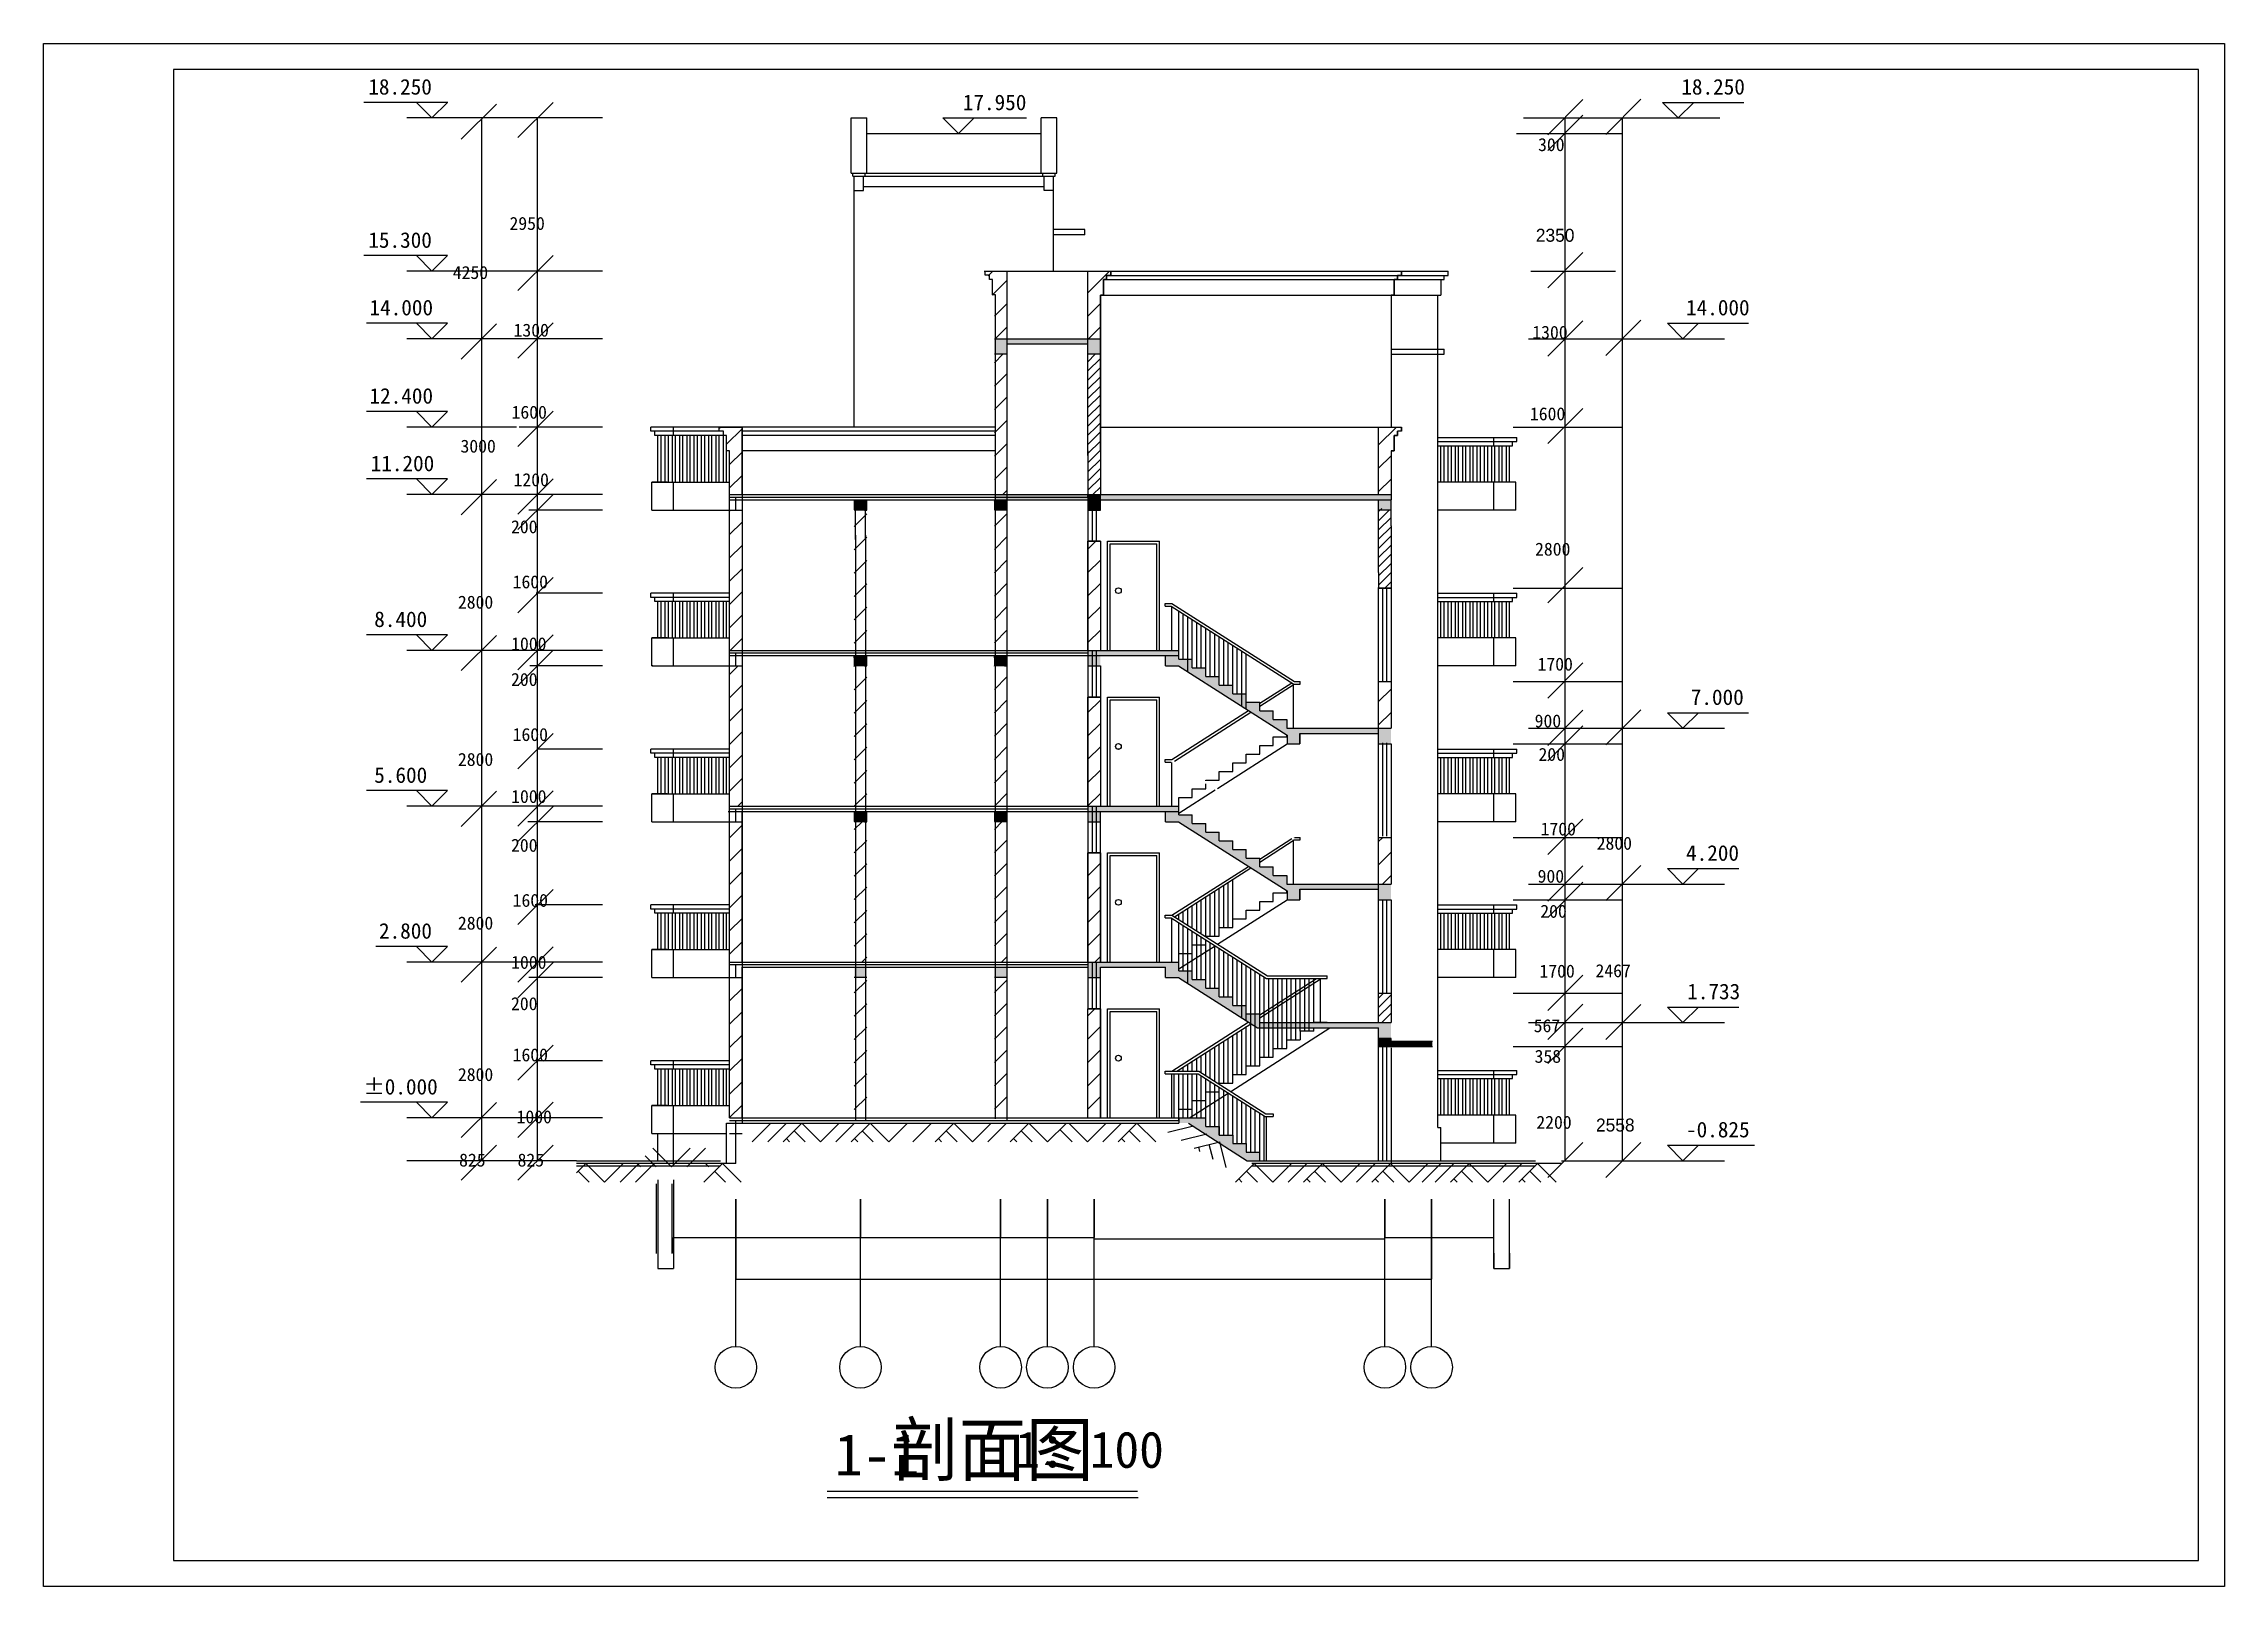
# Model space of a CAD drawing. Header units: metres. Extents: x 338339 to 1133840, y -479113 to 96125.
# Drawn here: x 479256 to 521256, y -217466 to -187766 of the extents above; entities that cross this region are included whole.
import ezdxf

# ---------------------------------------------------------------- set-up
doc = ezdxf.new("R2010")
doc.units = ezdxf.units.M
for name, color, linetype in [('AXIS', 3, 'Continuous'), ('PUB_DIM', 3, 'Continuous'), ('PUB_TEXT', 7, 'Continuous'), ('PUB_TITLE', 4, 'Continuous')]:
    doc.layers.add(name, color=color, linetype=linetype)
doc.dimstyles.get("Standard").update_dxf_attribs({"dimtxt": 2.5, "dimasz": 2.5, "dimexe": 1.25, "dimexo": 0.625, "dimtad": 1, "dimcen": 2.5, "dimazin": 3, "dimtfac": 1, "dimtmove": 0, "dimatfit": 3})
pattern_1 = [(45, (0, 0), (-224.5064, 224.5064), [])]

msp = doc.modelspace()

# ---------------------------------------------------------------- texts
at = {"char_height": 250, "attachment_point": 1}
for s, insert in [('300', (508038.91, -189584.64)), ('{\\f??|b0|i0|c134|p54;2350}', (507995.24, -191329.85)), ('1300', (507927.52, -193197.66)), ('{\\f宋体|b0|i0|c134|p54;1600}', (507881.96, -194767.41)), ('{\\f宋体|b0|i0|c134|p54;2800}', (507980.6, -197372.35)), ('1700', (508028.51, -199585.91)), ('900', (507972.67, -200679.95)), ('200', (508046.99, -201323.4)), ('1700', (508088.06, -202759.34)), ('2800', (509166.98, -203033.79)), ('900', (508029.97, -203668.7)), ('200', (508081.44, -204343.54)), ('1700', (508065.31, -205496)), ('{\\f宋体|b0|i0|c134|p54;2467}', (509144.57, -205488.01)), ('{\\f宋体|b0|i0|c134|p54;567}', (507954.12, -206546.67)), ('{\\f宋体|b0|i0|c134|p54;358}', (507971.56, -207136.2)), ('2200', (508005, -208406.39)), ('{\\f??|b0|i0|c0|p54;2558}', (509153.58, -208458.84))]:
    msp.add_mtext(s, dxfattribs=dict(at, insert=insert))
at = {"layer": 'PUB_DIM'}
for s, p in [('18.250', (485509.62, -188746.65)), ('18.250', (510797.37, -188746.65)), ('17.950', (496959.25, -189046.65)), ('15.300', (485509.62, -191696.65)), ('14.000', (485532.48, -192996.65)), ('14.000', (510888.17, -192996.65)), ('12.400', (485532.48, -194696.65)), ('11.200', (485555.33, -195996.65)), ('8.400', (485623.9, -198996.65)), ('7.000', (510979.6, -200496.65)), ('5.600', (485623.9, -201996.65)), ('4.200', (510888.17, -203496.65)), ('2.800', (485715.33, -204996.65)), ('1.733', (510911.03, -206163.32)), ('%%p0.000', (485418.19, -207996.65)), ('-0.825', (510888.17, -208821.65))]:
    msp.add_text(s, height=300, dxfattribs=at).set_placement(p)
at = {"layer": 'PUB_DIM', "char_height": 250, "attachment_point": 1}
for s, insert in [('2950', (488229.13, -191101.46)), ('4250', (487136.89, -192046.57)), ('1300', (488307.38, -193156.08)), ('{\\f宋体|b0|i0|c134|p54;1600}', (488268.82, -194735.8)), ('3000', (487285.2, -195389.5)), ('{\\f宋体|b0|i0|c134|p54;1200}', (488307.38, -196035.85)), ('200', (488258.19, -196941.81)), ('1600', (488289.63, -198001.77)), ('2800', (487235.51, -198393.07)), ('1000', (488260.8, -199194.51)), ('200', (488258.19, -199881.1)), ('1600', (488289.63, -200941.06)), ('2800', (487235.51, -201420.64)), ('1000', (488260.8, -202133.8)), ('200', (488258.19, -203073.59)), ('1600', (488289.63, -204133.55)), ('2800', (487235.51, -204571.12)), ('1000', (488260.8, -205326.29)), ('200', (488258.19, -206122.97)), ('1600', (488289.63, -207108.08)), ('2800', (487235.51, -207486.67)), ('1000', (488365.67, -208300.82)), ('825', (487258.49, -209132.87)), ('825', (488384.27, -209132.87))]:
    msp.add_mtext(s, dxfattribs=dict(at, insert=insert))
at = {"layer": 'PUB_TEXT'}
for s, height, p in [('剖面图', 1000, (495579.09, -215331.08)), ('1-1', 800, (494490.4, -215331.08))]:
    msp.add_text(s, height=height, dxfattribs=at).set_placement(p)
at = {"layer": 'PUB_TITLE', "insert": (497972.46, -214483.15), "char_height": 700, "attachment_point": 1}
msp.add_mtext('{\\f宋体|b0|i0|c134|p54;1\\f宋体|b0|i0|c134|p2;：100}', dxfattribs=at)

# ---------------------------------------------------------------- blocks, each defined once
blk = doc.blocks.new('_AXISO')
blk.add_circle((0, 0), 0.5)
blk = doc.blocks.new('*D367')
for p, q in [((507188.17, -211048.69), (507188.17, -211348.69)), ((507488.17, -211048.69), (507488.17, -211348.69)), ((507188.42, -211348.69), (507336.67, -211348.69)), ((507339.67, -211348.69), (507487.92, -211348.69))]:
    blk.add_line(p, q)
at = {"layer": 'Defpoints'}
for p in [(507188.17, -211048.69), (507488.17, -211048.69), (507188.17, -211348.69)]:
    blk.add_point(p, dxfattribs=at)
at = {"layer": 'PUB_DIM', "insert": (507338.17, -211348.69), "char_height": 1, "attachment_point": 5}
blk.add_mtext('300', dxfattribs=at)
blk = doc.blocks.new('*D368')
for p, q in [((505988.17, -211048.69), (505988.17, -210748.69)), ((505988.42, -210748.69), (506586.17, -210748.69)), ((506590.17, -210748.69), (507187.92, -210748.69)), ((507188.17, -211048.69), (507188.17, -210748.69))]:
    blk.add_line(p, q)
at = {"layer": 'Defpoints'}
for p in [(505988.17, -210748.69), (505988.17, -211048.69), (507188.17, -211048.69)]:
    blk.add_point(p, dxfattribs=at)
at = {"layer": 'PUB_DIM', "insert": (506588.17, -210748.69), "char_height": 1, "attachment_point": 5}
blk.add_mtext('1200', dxfattribs=at)
blk = doc.blocks.new('*D369')
for p, q in [((491388.17, -211048.69), (491388.17, -210748.69)), ((491388.42, -210748.69), (491986.17, -210748.69)), ((491990.17, -210748.69), (492587.92, -210748.69)), ((492588.17, -211048.69), (492588.17, -210748.69))]:
    blk.add_line(p, q)
at = {"layer": 'Defpoints'}
for p in [(491388.17, -210748.69), (491388.17, -211048.69), (492588.17, -211048.69)]:
    blk.add_point(p, dxfattribs=at)
at = {"layer": 'PUB_DIM', "insert": (491988.17, -210748.69), "char_height": 1, "attachment_point": 5}
blk.add_mtext('1200', dxfattribs=at)
blk = doc.blocks.new('*D370')
for p, q in [((491088.17, -209639.96), (491088.17, -211348.69)), ((491388.17, -209639.96), (491388.17, -211348.69)), ((491088.42, -211348.69), (491236.67, -211348.69)), ((491239.67, -211348.69), (491387.92, -211348.69))]:
    blk.add_line(p, q)
at = {"layer": 'Defpoints'}
for p in [(491088.17, -209639.96), (491388.17, -209639.96), (491088.17, -211348.69)]:
    blk.add_point(p, dxfattribs=at)
at = {"layer": 'PUB_DIM', "insert": (491238.17, -211348.69), "char_height": 1, "attachment_point": 5}
blk.add_mtext('300', dxfattribs=at)
blk = doc.blocks.new('*D371')
for p, q in [((492588.17, -210010.9), (492588.17, -211548.69)), ((505988.17, -210010.9), (505988.17, -211548.69)), ((492588.42, -211548.69), (499285.67, -211548.69)), ((499290.67, -211548.69), (505987.92, -211548.69))]:
    blk.add_line(p, q)
at = {"layer": 'Defpoints'}
for p in [(492588.17, -210010.9), (505988.17, -210010.9), (492588.17, -211548.69)]:
    blk.add_point(p, dxfattribs=at)
at = {"layer": 'AXIS', "insert": (499288.17, -211548.69), "char_height": 1, "attachment_point": 5}
blk.add_mtext('13400', dxfattribs=at)
blk = doc.blocks.new('*D372')
for p, q in [((505088.17, -210010.9), (505088.17, -210748.69)), ((505988.17, -210010.9), (505988.17, -210748.69)), ((505088.42, -210748.69), (505536.67, -210748.69)), ((505539.67, -210748.69), (505987.92, -210748.69))]:
    blk.add_line(p, q)
at = {"layer": 'Defpoints'}
for p in [(505088.17, -210010.9), (505988.17, -210010.9), (505088.17, -210748.69)]:
    blk.add_point(p, dxfattribs=at)
at = {"layer": 'AXIS', "insert": (505538.17, -210748.69), "char_height": 1, "attachment_point": 5}
blk.add_mtext('900', dxfattribs=at)
blk = doc.blocks.new('*D373')
for p, q in [((498588.17, -210010.9), (498588.17, -210748.69)), ((499488.17, -210010.9), (499488.17, -210748.69)), ((498588.42, -210748.69), (499036.67, -210748.69)), ((499039.67, -210748.69), (499487.92, -210748.69))]:
    blk.add_line(p, q)
at = {"layer": 'Defpoints'}
for p in [(498588.17, -210010.9), (499488.17, -210010.9), (498588.17, -210748.69)]:
    blk.add_point(p, dxfattribs=at)
at = {"layer": 'AXIS', "insert": (499038.17, -210748.69), "char_height": 1, "attachment_point": 5}
blk.add_mtext('900', dxfattribs=at)
blk = doc.blocks.new('*D374')
for p, q in [((497688.17, -210010.9), (497688.17, -210748.69)), ((498588.17, -210010.9), (498588.17, -210748.69)), ((497688.42, -210748.69), (498136.67, -210748.69)), ((498139.67, -210748.69), (498587.92, -210748.69))]:
    blk.add_line(p, q)
at = {"layer": 'Defpoints'}
for p in [(497688.17, -210010.9), (498588.17, -210010.9), (497688.17, -210748.69)]:
    blk.add_point(p, dxfattribs=at)
at = {"layer": 'AXIS', "insert": (498138.17, -210748.69), "char_height": 1, "attachment_point": 5}
blk.add_mtext('900', dxfattribs=at)
blk = doc.blocks.new('*D375')
for p, q in [((494988.17, -210010.9), (494988.17, -210748.69)), ((497688.17, -210010.9), (497688.17, -210748.69)), ((494988.42, -210748.69), (496336.17, -210748.69)), ((496340.17, -210748.69), (497687.92, -210748.69))]:
    blk.add_line(p, q)
at = {"layer": 'Defpoints'}
for p in [(494988.17, -210010.9), (497688.17, -210010.9), (494988.17, -210748.69)]:
    blk.add_point(p, dxfattribs=at)
at = {"layer": 'AXIS', "insert": (496338.17, -210748.69), "char_height": 1, "attachment_point": 5}
blk.add_mtext('2700', dxfattribs=at)
blk = doc.blocks.new('*D376')
for p, q in [((492588.17, -210010.9), (492588.17, -210748.69)), ((494988.17, -210010.9), (494988.17, -210748.69)), ((492588.42, -210748.69), (493786.17, -210748.69)), ((493790.17, -210748.69), (494987.92, -210748.69))]:
    blk.add_line(p, q)
at = {"layer": 'Defpoints'}
for p in [(492588.17, -210010.9), (494988.17, -210010.9), (492588.17, -210748.69)]:
    blk.add_point(p, dxfattribs=at)
at = {"layer": 'AXIS', "insert": (493788.17, -210748.69), "char_height": 1, "attachment_point": 5}
blk.add_mtext('2400', dxfattribs=at)
blk = doc.blocks.new('*D377')
for p, q in [((499488.17, -211048.69), (499488.17, -210773.69)), ((499488.42, -210773.69), (502286.17, -210773.69)), ((502290.17, -210773.69), (505087.92, -210773.69)), ((505088.17, -211048.69), (505088.17, -210773.69))]:
    blk.add_line(p, q)
at = {"layer": 'Defpoints'}
for p in [(499488.17, -210773.69), (499488.17, -211048.69), (505088.17, -211048.69)]:
    blk.add_point(p, dxfattribs=at)
at = {"layer": 'PUB_DIM', "insert": (502288.17, -210773.69), "char_height": 1, "attachment_point": 5}
blk.add_mtext('5600', dxfattribs=at)

# ---------------------------------------------------------------- dimensions: what is measured, and where the dimension line sits
at = {"layer": 'AXIS'}
for base, p1, p2, picture, middle in [((492588.17, -211548.69), (492588.17, -210010.9), (505988.17, -210010.9), '*D371', (499288.17, -211548.69)), ((492588.17, -210748.69), (492588.17, -210010.9), (494988.17, -210010.9), '*D376', (493788.17, -210748.69)), ((494988.17, -210748.69), (494988.17, -210010.9), (497688.17, -210010.9), '*D375', (496338.17, -210748.69)), ((497688.17, -210748.69), (497688.17, -210010.9), (498588.17, -210010.9), '*D374', (498138.17, -210748.69)), ((498588.17, -210748.69), (498588.17, -210010.9), (499488.17, -210010.9), '*D373', (499038.17, -210748.69)), ((505088.17, -210748.69), (505088.17, -210010.9), (505988.17, -210010.9), '*D372', (505538.17, -210748.69))]:
    dim = msp.add_linear_dim(base=base, p1=p1, p2=p2, dimstyle='Standard', dxfattribs=at)
    dim.commit()
    dim.dimension.update_dxf_attribs({"geometry": picture, "text_midpoint": middle})
at = {"layer": 'PUB_DIM'}
for base, p1, p2, picture, middle in [((491088.17, -211348.69), (491088.17, -209639.96), (491388.17, -209639.96), '*D370', (491238.17, -211348.69)), ((491388.17, -210748.69), (491388.17, -211048.69), (492588.17, -211048.69), '*D369', (491988.17, -210748.69)), ((499488.17, -210773.69), (499488.17, -211048.69), (505088.17, -211048.69), '*D377', (502288.17, -210773.69)), ((505988.17, -210748.69), (505988.17, -211048.69), (507188.17, -211048.69), '*D368', (506588.17, -210748.69)), ((507188.17, -211348.69), (507188.17, -211048.69), (507488.17, -211048.69), '*D367', (507338.17, -211348.69))]:
    dim = msp.add_linear_dim(base=base, p1=p1, p2=p2, dimstyle='Standard', dxfattribs=at)
    dim.commit()
    dim.dimension.update_dxf_attribs({"geometry": picture, "text_midpoint": middle})

# ---------------------------------------------------------------- hatches: boundary and pattern name
h = msp.add_hatch()
h.set_pattern_fill('普通砖', scale=100)
h.set_pattern_definition(pattern_1)
h.paths.add_polyline_path([(497808.17, -192146.65), (497368.17, -192146.65), (497368.17, -192226.65), (497448.17, -192226.65), (497448.17, -192306.65), (497508.17, -192306.65), (497508.17, -192606.65), (497568.17, -192606.65), (497568.17, -193446.65), (497808.17, -193446.65)])
h = msp.add_hatch()
h.set_pattern_fill('普通砖', scale=100)
h.set_pattern_definition(pattern_1)
h.paths.add_polyline_path([(499608.17, -192606.65), (499668.17, -192606.65), (499668.17, -192306.65), (499728.17, -192306.65), (499728.17, -192226.65), (499808.17, -192226.65), (499808.17, -192146.65), (499368.17, -192146.65), (499368.17, -193446.65), (499608.17, -193446.65)])
h = msp.add_hatch()
h.set_pattern_fill('SOLID')
h.paths.add_polyline_path([(499368.17, -193546.65), (499368.17, -193746.65), (499608.17, -193746.65), (499608.17, -193446.65), (497568.17, -193446.65), (497568.17, -193746.65), (497808.17, -193746.65), (497808.17, -193546.65)])
h = msp.add_hatch()
h.set_pattern_fill('普通砖', scale=100)
h.set_pattern_definition(pattern_1)
h.paths.add_polyline_path([(497568.17, -196446.65), (497808.17, -196446.65), (497808.17, -193746.65), (497568.17, -193746.65)])
h = msp.add_hatch()
h.set_pattern_fill('普通砖', scale=100)
h.set_pattern_definition(pattern_1)
h.paths.add_polyline_path([(492408.17, -195606.65), (492468.17, -195606.65), (492468.17, -196446.65), (492708.17, -196446.65), (492708.17, -195146.65), (492268.17, -195146.65), (492268.17, -195226.65), (492348.17, -195226.65), (492348.17, -195306.65), (492408.17, -195306.65)])
h = msp.add_hatch()
h.set_pattern_fill('普通砖', scale=100)
h.set_pattern_definition(pattern_1)
h.paths.add_polyline_path([(505208.17, -195606.65), (505268.17, -195606.65), (505268.17, -195306.65), (505328.17, -195306.65), (505328.17, -195226.65), (505408.17, -195226.65), (505408.17, -195146.65), (504968.17, -195146.65), (504968.17, -196446.65), (505208.17, -196446.65)])
h = msp.add_hatch()
h.set_pattern_fill('SOLID')
h.paths.add_polyline_path([(495108.17, -196746.65), (495108.17, -196546.65), (494868.17, -196546.65), (494868.17, -196746.65)])
h = msp.add_hatch()
h.set_pattern_fill('SOLID')
h.paths.add_polyline_path([(505208.17, -196446.65), (497568.17, -196446.65), (497568.17, -196746.65), (497808.17, -196746.65), (497808.17, -196546.65), (499368.17, -196546.65), (499368.17, -196746.65), (499608.17, -196746.65), (499608.17, -196546.65), (504968.17, -196546.65), (504968.17, -196746.65), (505208.17, -196746.65)])
h = msp.add_hatch()
h.set_pattern_fill('SOLID')
h.paths.add_polyline_path([(497568.17, -196546.65), (497568.17, -196746.65), (497808.17, -196746.65), (497808.17, -196546.65)])
h = msp.add_hatch()
h.set_pattern_fill('SOLID')
h.paths.add_polyline_path([(499608.17, -196446.65), (499368.17, -196446.65), (499368.17, -196746.65), (499608.17, -196746.65)])
h = msp.add_hatch()
h.set_pattern_fill('普通砖', scale=100)
h.set_pattern_definition(pattern_1)
h.paths.add_polyline_path([(492708.17, -196746.65), (492468.17, -196746.65), (492468.17, -199446.65), (492708.17, -199446.65)])
h = msp.add_hatch()
h.set_pattern_fill('普通砖', scale=100)
h.set_pattern_definition(pattern_1)
h.paths.add_polyline_path([(495108.17, -196746.65), (494868.17, -196746.65), (494868.17, -199446.65), (495108.17, -199446.65)])
h = msp.add_hatch()
h.set_pattern_fill('普通砖', scale=100)
h.set_pattern_definition(pattern_1)
h.paths.add_polyline_path([(497808.17, -196746.65), (497568.17, -196746.65), (497568.17, -199446.65), (497808.17, -199446.65)])
h = msp.add_hatch()
h.set_pattern_fill('普通砖', scale=100)
h.set_pattern_definition(pattern_1)
h.paths.add_polyline_path([(499608.17, -197346.65), (499368.17, -197346.65), (499368.17, -199446.65), (499608.17, -199446.65)])
h = msp.add_hatch()
h.set_pattern_fill('SOLID')
h.paths.add_polyline_path([(502678.17, -200446.65), (502418.17, -200446.65), (502418.17, -200279.99), (502158.17, -200279.99), (502158.17, -200113.32), (501898.17, -200113.32), (501898.17, -199946.65), (501638.17, -199946.65), (501638.17, -199779.99), (501378.17, -199779.99), (501378.17, -199613.32), (501118.17, -199613.32), (501118.17, -199446.65), (500858.17, -199446.65), (499368.17, -199446.65), (499368.17, -199746.65), (499608.17, -199746.65), (499608.17, -199546.65), (500863.17, -199546.65), (500863.17, -199746.65), (501113.17, -199746.65), (503203.17, -201076.8), (503203.17, -201246.65), (503453.17, -201246.65), (503453.17, -201046.65), (504968.17, -201046.65), (504968.17, -201246.65), (505208.17, -201246.65), (505208.17, -200946.65), (504938.17, -200946.65), (503198.17, -200946.65), (503198.17, -200779.99), (502938.17, -200779.99), (502938.17, -200613.32), (502678.17, -200613.32)])
h = msp.add_hatch()
h.set_pattern_fill('普通砖', scale=100)
h.set_pattern_definition(pattern_1)
h.paths.add_polyline_path([(492468.17, -202446.65), (492708.17, -202446.65), (492708.17, -199746.65), (492468.17, -199746.65)])
h = msp.add_hatch()
h.set_pattern_fill('SOLID')
h.paths.add_polyline_path([(495108.17, -199746.65), (495108.17, -199546.65), (494868.17, -199546.65), (494868.17, -199746.65)])
h = msp.add_hatch()
h.set_pattern_fill('普通砖', scale=100)
h.set_pattern_definition(pattern_1)
h.paths.add_polyline_path([(495108.17, -199746.65), (494868.17, -199746.65), (494868.17, -202446.65), (495108.17, -202446.65)])
h = msp.add_hatch()
h.set_pattern_fill('SOLID')
h.paths.add_polyline_path([(497808.17, -199546.65), (497568.17, -199546.65), (497568.17, -199746.65), (497808.17, -199746.65)])
h = msp.add_hatch()
h.set_pattern_fill('普通砖', scale=100)
h.set_pattern_definition(pattern_1)
h.paths.add_polyline_path([(497568.17, -202446.65), (497808.17, -202446.65), (497808.17, -199746.65), (497568.17, -199746.65)])
h = msp.add_hatch()
h.set_pattern_fill('普通砖', scale=100)
h.set_pattern_definition(pattern_1)
h.paths.add_polyline_path([(504968.17, -200946.65), (505208.17, -200946.65), (505208.17, -200046.65), (504968.17, -200046.65)])
h = msp.add_hatch()
h.set_pattern_fill('普通砖', scale=100)
h.set_pattern_definition(pattern_1)
h.paths.add_polyline_path([(499608.17, -200346.65), (499368.17, -200346.65), (499368.17, -202446.65), (499608.17, -202446.65)])
h = msp.add_hatch()
h.set_pattern_fill('普通砖', scale=100)
h.set_pattern_definition(pattern_1)
h.paths.add_polyline_path([(492708.17, -202746.65), (492468.17, -202746.65), (492468.17, -205446.65), (492708.17, -205446.65)])
h = msp.add_hatch()
h.set_pattern_fill('SOLID')
h.paths.add_polyline_path([(497808.17, -202746.65), (497808.17, -202546.65), (497568.17, -202546.65), (497568.17, -202746.65)])
h.paths.add_polyline_path([(494868.17, -202546.65), (494868.17, -202746.65), (495108.17, -202746.65), (495108.17, -202546.65)])
h = msp.add_hatch()
h.set_pattern_fill('SOLID')
h.paths.add_polyline_path([(495108.17, -202746.65), (495108.17, -202546.65), (494868.17, -202546.65), (494868.17, -202746.65)])
h = msp.add_hatch()
h.set_pattern_fill('普通砖', scale=100)
h.set_pattern_definition(pattern_1)
h.paths.add_polyline_path([(495108.17, -202746.65), (494868.17, -202746.65), (494868.17, -205446.65), (495108.17, -205446.65)])
h = msp.add_hatch()
h.set_pattern_fill('SOLID')
h.paths.add_polyline_path([(497808.17, -202746.65), (497808.17, -202546.65), (497568.17, -202546.65), (497568.17, -202746.65)])
h = msp.add_hatch()
h.set_pattern_fill('普通砖', scale=100)
h.set_pattern_definition(pattern_1)
h.paths.add_polyline_path([(497808.17, -202746.65), (497568.17, -202746.65), (497568.17, -205446.65), (497808.17, -205446.65)])
h = msp.add_hatch()
h.set_pattern_fill('SOLID')
h.paths.add_polyline_path([(503203.17, -204076.8), (503203.17, -204246.65), (503453.17, -204246.65), (503453.17, -204046.65), (504968.17, -204046.65), (504968.17, -204246.65), (505208.17, -204246.65), (505208.17, -203946.65), (504938.17, -203946.65), (503198.17, -203946.65), (503198.17, -203779.99), (502938.17, -203779.99), (502938.17, -203613.32), (502678.17, -203613.32), (502678.17, -203446.65), (502418.17, -203446.65), (502418.17, -203279.99), (502158.17, -203279.99), (502158.17, -203113.32), (501898.17, -203113.32), (501898.17, -202946.65), (501638.17, -202946.65), (501638.17, -202779.99), (501378.17, -202779.99), (501378.17, -202613.32), (501118.17, -202613.32), (501118.17, -202446.65), (500858.17, -202446.65), (499368.17, -202446.65), (499368.17, -202746.65), (499608.17, -202746.65), (499608.17, -202546.65), (500863.17, -202546.65), (500863.17, -202746.65), (501113.17, -202746.65)])
h = msp.add_hatch()
h.set_pattern_fill('普通砖', scale=100)
h.set_pattern_definition(pattern_1)
h.paths.add_polyline_path([(504968.17, -203946.65), (505208.17, -203946.65), (505208.17, -203046.65), (504968.17, -203046.65)])
h = msp.add_hatch()
h.set_pattern_fill('普通砖', scale=100)
h.set_pattern_definition(pattern_1)
h.paths.add_polyline_path([(499608.17, -203346.65), (499368.17, -203346.65), (499368.17, -205446.65), (499608.17, -205446.65)])
h = msp.add_hatch()
h.set_pattern_fill('普通砖', scale=100)
h.set_pattern_definition(pattern_1)
h.paths.add_polyline_path([(492468.17, -208446.65), (492708.17, -208446.65), (492708.17, -205746.65), (492468.17, -205746.65)])
h = msp.add_hatch()
h.set_pattern_fill('SOLID')
h.paths.add_polyline_path([(497808.17, -205546.65), (497568.17, -205546.65), (497568.17, -205746.65), (497808.17, -205746.65)])
h.paths.add_polyline_path([(495108.17, -205546.65), (494868.17, -205546.65), (494868.17, -205746.65), (495108.17, -205746.65)])
h = msp.add_hatch()
h.set_pattern_fill('普通砖', scale=100)
h.set_pattern_definition(pattern_1)
h.paths.add_polyline_path([(494868.17, -208446.65), (495108.17, -208446.65), (495108.17, -205746.65), (494868.17, -205746.65)])
h = msp.add_hatch()
h.set_pattern_fill('普通砖', scale=100)
h.set_pattern_definition(pattern_1)
h.paths.add_polyline_path([(497808.17, -205746.65), (497568.17, -205746.65), (497568.17, -208446.65), (497808.17, -208446.65)])
h = msp.add_hatch()
h.set_pattern_fill('SOLID')
h.paths.add_polyline_path([(502678.17, -206446.65), (502418.17, -206446.65), (502418.17, -206279.99), (502158.17, -206279.99), (502158.17, -206113.32), (501898.17, -206113.32), (501898.17, -205946.65), (501638.17, -205946.65), (501638.17, -205779.99), (501378.17, -205779.99), (501378.17, -205613.32), (501118.17, -205613.32), (501118.17, -205446.65), (499368.17, -205446.65), (499368.17, -205746.65), (499608.17, -205746.65), (499608.17, -205546.65), (500863.17, -205546.65), (500863.17, -205746.65), (501113.17, -205746.65), (502632.04, -206713.32), (504968.17, -206713.32), (504968.17, -206913.32), (505208.17, -206913.32), (505208.17, -206613.32), (504938.17, -206613.32), (502678.17, -206613.32)])
h = msp.add_hatch()
h.set_pattern_fill('普通砖', scale=100)
h.set_pattern_definition(pattern_1)
h.paths.add_polyline_path([(499608.17, -206346.65), (499368.17, -206346.65), (499368.17, -208446.65), (499608.17, -208446.65)])
h = msp.add_hatch()
h.set_pattern_fill('SOLID')
h.paths.add_polyline_path([(504968.17, -206913.32), (504968.17, -206946.65), (504968.17, -207071.65), (505208.17, -207071.65), (505208.17, -206913.32)])
h = msp.add_hatch()
h.set_pattern_fill('SOLID')
h.paths.add_polyline_path([(505208.17, -206971.65), (505208.17, -207071.65), (505988.17, -207071.65), (505988.17, -206971.65)])
h = msp.add_hatch()
h.set_pattern_fill('SOLID')
h.paths.add_polyline_path([(502158.17, -208776.65), (501898.17, -208776.65), (501898.17, -208611.65), (501638.17, -208611.65), (501638.17, -208446.65), (501378.17, -208446.65), (501118.17, -208446.65), (501118.17, -208546.65), (501305.32, -208546.65), (502436.32, -209271.65), (502678.17, -209271.65), (502678.17, -209106.65), (502418.17, -209106.65), (502418.17, -208941.65), (502158.17, -208941.65)])

# ---------------------------------------------------------------- linework, layer by layer
for p, q in [((490022.43, -189196.65), (486253.35, -189196.65)), ((494808.17, -190256.71), (494808.17, -189196.65)), ((494808.17, -189196.65), (495108.17, -189196.65)), ((495108.17, -190256.71), (495108.17, -189196.65)), ((498768.17, -189196.65), (498468.17, -189196.65)), ((498468.17, -190256.71), (498468.17, -189196.65)), ((498768.17, -190256.71), (498768.17, -189196.65)), ((507760.97, -189196.65), (511537.37, -189196.65)), ((495108.17, -189496.65), (498468.17, -189496.65)), ((507624.96, -189496.65), (509662.97, -189496.65)), ((494808.17, -190256.71), (498768.17, -190256.71)), ((494838.17, -190316.71), (494838.17, -190256.71)), ((495078.17, -190316.71), (495078.17, -190256.71)), ((498498.17, -190316.71), (498498.17, -190256.71)), ((498738.17, -190316.71), (498738.17, -190256.71)), ((494838.17, -190316.71), (498738.17, -190316.71)), ((494868.17, -195146.65), (494868.17, -190316.71)), ((494868.17, -190591.96), (495048.17, -190591.96)), ((495048.17, -190591.96), (495048.17, -190316.71)), ((495048.17, -190516.71), (498528.17, -190516.71)), ((498528.17, -190591.96), (498528.17, -190316.71)), ((498708.17, -190591.96), (498528.17, -190591.96)), ((498708.17, -192146.65), (498708.17, -190316.71)), ((499308.17, -191346.65), (498708.17, -191346.65)), ((499308.17, -191446.65), (498708.17, -191446.65)), ((499308.17, -191446.65), (499308.17, -191346.65)), ((490022.43, -192146.65), (486253.35, -192146.65)), ((497808.17, -192146.65), (505208.17, -192146.65)), ((499368.17, -193936.89), (499368.17, -192146.65)), ((499668.17, -192306.65), (505268.17, -192306.65)), ((499668.17, -192606.65), (499668.17, -192306.65)), ((499728.17, -192226.65), (505328.17, -192226.65)), ((499728.17, -192306.65), (499728.17, -192226.65)), ((499808.17, -192226.65), (499808.17, -192146.65)), ((504968.17, -192146.65), (505408.17, -192146.65)), ((505208.17, -192146.65), (506308.17, -192146.65)), ((505268.17, -192306.65), (505328.17, -192306.65)), ((505268.17, -192606.65), (505268.17, -192306.65)), ((505268.17, -192306.65), (506228.17, -192306.65)), ((505328.17, -192306.65), (505268.17, -192306.65)), ((505268.17, -192306.65), (505268.17, -192606.65)), ((505328.17, -192226.65), (506308.17, -192226.65)), ((505328.17, -192306.65), (505328.17, -192226.65)), ((505408.17, -192226.65), (505328.17, -192226.65)), ((505328.17, -192226.65), (505328.17, -192306.65)), ((505408.17, -192226.65), (505408.17, -192146.65)), ((505408.17, -192146.65), (505408.17, -192226.65)), ((506168.17, -192306.65), (506168.17, -192606.65)), ((506228.17, -192306.65), (506228.17, -192226.65)), ((506308.17, -192226.65), (506308.17, -192146.65)), ((507902.05, -192146.65), (509528.46, -192146.65)), ((499608.17, -192606.65), (505268.17, -192606.65)), ((499608.17, -193936.89), (499608.17, -192606.65)), ((505208.17, -192606.65), (506168.17, -192606.65)), ((505208.17, -192606.65), (505268.17, -192606.65)), ((505268.17, -192606.65), (505208.17, -192606.65)), ((505208.17, -192606.65), (505208.17, -195146.65)), ((506108.17, -193002.79), (506108.17, -192606.65)), ((506108.17, -193646.65), (506108.17, -192606.65)), ((506108.17, -193646.65), (506108.17, -193102.79)), ((490022.43, -193446.65), (486253.35, -193446.65)), ((497568.17, -193446.65), (499608.17, -193446.65)), ((497808.17, -193546.65), (499368.17, -193546.65)), ((499368.17, -195146.65), (499368.17, -193546.65)), ((499608.17, -195606.65), (499608.17, -193446.65)), ((507851.76, -193446.65), (509478.17, -193446.65)), ((507851.76, -193446.65), (511628.17, -193446.65)), ((497808.17, -193746.65), (497568.17, -193746.65)), ((499608.17, -193746.65), (499368.17, -193746.65)), ((499368.17, -193889.98), (499511.49, -193746.65)), ((499368.17, -194066.76), (499608.17, -193826.76)), ((499368.17, -194243.53), (499608.17, -194003.53)), ((505208.17, -193646.65), (506228.17, -193646.65)), ((505208.17, -193746.65), (506228.17, -193746.65)), ((506108.17, -206971.65), (506108.17, -193646.65)), ((506228.17, -193746.65), (506228.17, -193646.65)), ((499368.17, -194420.31), (499608.17, -194180.31)), ((499368.17, -194597.09), (499608.17, -194357.09)), ((499368.17, -194773.86), (499608.17, -194533.86)), ((499368.17, -194950.64), (499608.17, -194710.64)), ((488364.43, -195146.65), (486253.35, -195146.65)), ((490022.43, -195146.65), (488415.93, -195146.65)), ((490948.17, -195226.65), (490948.17, -195146.65)), ((497568.17, -195146.65), (490948.17, -195146.65)), ((492348.17, -195226.65), (490948.17, -195226.65)), ((492468.17, -195146.65), (490968.17, -195146.65)), ((491248.17, -195146.65), (490968.17, -195146.65)), ((491388.17, -195226.65), (490968.17, -195226.65)), ((491028.17, -195306.65), (491028.17, -195226.65)), ((491028.17, -195306.65), (491028.17, -195226.65)), ((491388.17, -195146.65), (491248.17, -195146.65)), ((491388.17, -195226.65), (491248.17, -195226.65)), ((491388.17, -195306.65), (491388.17, -195146.65)), ((492268.17, -195226.65), (492268.17, -195146.65)), ((492348.17, -195306.65), (492348.17, -195226.65)), ((492708.17, -196446.65), (492708.17, -195146.65)), ((497568.17, -195226.65), (492708.17, -195226.65)), ((499368.17, -195127.42), (499608.17, -194887.42)), ((499368.17, -195304.19), (499525.71, -195146.65)), ((499368.17, -195480.97), (499608.17, -195240.97)), ((499525.71, -195146.65), (499608.17, -195064.19)), ((499608.17, -195146.65), (505208.17, -195146.65)), ((504968.17, -196446.65), (504968.17, -195146.65)), ((505328.17, -195306.65), (505328.17, -195226.65)), ((505408.17, -195226.65), (505408.17, -195146.65)), ((507556.75, -195146.65), (509663.99, -195146.65)), ((491388.17, -195306.65), (491028.17, -195306.65)), ((492408.17, -195306.65), (491028.17, -195306.65)), ((491088.17, -196206.65), (491088.17, -195306.65)), ((491088.17, -196206.65), (491088.17, -195306.65)), ((491148.17, -196206.65), (491148.17, -195306.65)), ((491228.17, -196206.65), (491228.17, -195306.65)), ((491288.17, -196206.65), (491288.17, -195306.65)), ((491388.17, -195306.65), (491328.17, -195306.65)), ((491368.17, -196206.65), (491368.17, -195306.65)), ((491428.17, -196206.65), (491428.17, -195306.65)), ((491508.17, -196206.65), (491508.17, -195306.65)), ((491568.17, -196206.65), (491568.17, -195306.65)), ((491648.17, -196206.65), (491648.17, -195306.65)), ((491708.17, -196206.65), (491708.17, -195306.65)), ((491788.17, -196206.65), (491788.17, -195306.65)), ((491848.17, -196206.65), (491848.17, -195306.65)), ((491928.17, -196206.65), (491928.17, -195306.65)), ((491988.17, -196206.65), (491988.17, -195306.65)), ((492068.17, -196206.65), (492068.17, -195306.65)), ((492128.17, -196206.65), (492128.17, -195306.65)), ((492208.17, -196206.65), (492208.17, -195306.65)), ((492268.17, -196206.65), (492268.17, -195306.65)), ((492348.17, -196206.65), (492348.17, -195306.65)), ((492408.17, -196206.65), (492408.17, -195306.65)), ((492408.17, -195606.65), (492408.17, -195306.65)), ((492468.17, -195606.65), (492408.17, -195606.65)), ((492468.17, -195929.41), (492468.17, -195606.65)), ((497568.17, -195306.65), (492708.17, -195306.65)), ((497568.17, -195606.65), (492708.17, -195606.65)), ((499368.17, -195657.75), (499608.17, -195417.75)), ((499368.17, -195834.52), (499608.17, -195594.52)), ((505208.17, -195606.65), (505268.17, -195606.65)), ((505268.17, -195606.65), (505268.17, -195306.65)), ((505268.17, -195306.65), (505328.17, -195306.65)), ((506108.17, -195346.65), (507628.17, -195346.65)), ((506108.17, -195426.65), (507628.17, -195426.65)), ((506108.17, -195506.65), (507548.17, -195506.65)), ((506168.17, -196206.65), (506168.17, -195506.65)), ((506228.17, -196206.65), (506228.17, -195506.65)), ((506308.17, -196206.65), (506308.17, -195506.65)), ((506368.17, -196206.65), (506368.17, -195506.65)), ((506448.17, -196206.65), (506448.17, -195506.65)), ((506508.17, -196206.65), (506508.17, -195506.65)), ((506588.17, -196206.65), (506588.17, -195506.65)), ((506648.17, -196206.65), (506648.17, -195506.65)), ((506728.17, -196206.65), (506728.17, -195506.65)), ((506788.17, -196206.65), (506788.17, -195506.65)), ((506868.17, -196206.65), (506868.17, -195506.65)), ((506928.17, -196206.65), (506928.17, -195506.65)), ((507008.17, -196206.65), (507008.17, -195506.65)), ((507068.17, -196206.65), (507068.17, -195506.65)), ((507148.17, -196206.65), (507148.17, -195506.65)), ((507188.17, -195506.65), (507188.17, -195346.65)), ((507208.17, -196206.65), (507208.17, -195506.65)), ((507288.17, -196206.65), (507288.17, -195506.65)), ((507348.17, -196206.65), (507348.17, -195506.65)), ((507428.17, -196206.65), (507428.17, -195506.65)), ((507488.17, -196206.65), (507488.17, -195506.65)), ((507488.17, -196206.65), (507488.17, -195506.65)), ((507548.17, -195506.65), (507548.17, -195426.65)), ((507628.17, -195426.65), (507628.17, -195346.65)), ((499368.17, -196011.3), (499608.17, -195771.3)), ((499368.17, -196188.08), (499608.17, -195948.08)), ((499368.17, -196364.85), (499608.17, -196124.85)), ((490022.43, -196446.65), (486253.35, -196446.65)), ((491268.17, -196206.65), (490968.17, -196206.65)), ((490968.17, -196746.65), (490968.17, -196206.65)), ((490968.17, -196746.65), (490968.17, -196206.65)), ((490968.17, -196206.65), (492468.17, -196206.65)), ((491268.17, -196206.65), (492468.17, -196206.65)), ((491388.17, -196746.65), (491388.17, -196206.65)), ((492468.17, -196446.65), (499608.17, -196446.65)), ((492468.17, -196546.65), (499368.17, -196546.65)), ((497568.17, -196446.65), (505208.17, -196446.65)), ((499334.71, -196446.65), (499338.17, -196443.2)), ((499338.17, -196546.65), (499368.17, -196546.65)), ((499463.14, -196446.65), (499608.17, -196301.63)), ((499608.17, -196546.65), (505208.17, -196546.65)), ((507608.17, -196206.65), (506108.17, -196206.65)), ((507188.17, -196746.65), (507188.17, -196206.65)), ((507608.17, -196746.65), (507608.17, -196206.65)), ((490022.43, -196746.65), (488601.53, -196746.65)), ((490968.17, -196746.65), (492408.17, -196746.65)), ((490968.17, -196746.65), (492408.17, -196746.65)), ((491268.17, -196746.65), (492468.17, -196746.65)), ((492468.17, -196746.65), (492708.17, -196746.65)), ((492468.17, -197946.65), (492468.17, -196906.65)), ((495108.17, -196746.65), (494868.17, -196746.65)), ((497808.17, -196746.65), (497568.17, -196746.65)), ((499368.17, -196746.65), (499368.17, -206354.2)), ((499368.17, -196746.65), (499608.17, -196746.65)), ((499368.17, -196746.65), (499608.17, -196746.65)), ((499448.17, -196746.65), (499448.17, -197346.65)), ((499528.17, -196746.65), (499528.17, -197346.65)), ((504968.17, -196775.26), (505031.39, -196712.04)), ((505208.17, -196746.65), (504968.17, -196746.65)), ((504968.17, -196952.04), (505173.55, -196746.65)), ((504968.17, -197128.81), (505208.17, -196888.81)), ((507608.17, -196746.65), (506108.17, -196746.65)), ((499608.17, -197346.65), (499368.17, -197346.65)), ((499748.17, -199446.65), (499748.17, -197346.65)), ((499748.17, -197346.65), (500748.17, -197346.65)), ((499798.17, -197396.65), (500698.17, -197396.65)), ((499798.17, -199446.65), (499798.17, -197396.65)), ((500698.17, -199446.65), (500698.17, -197396.65)), ((500698.17, -199446.65), (500698.17, -197396.65)), ((500748.17, -199446.65), (500748.17, -197346.65)), ((500748.17, -199446.65), (500748.17, -197346.65)), ((504968.17, -197305.59), (505208.17, -197065.59)), ((504968.17, -197482.37), (505208.17, -197242.37)), ((504968.17, -197659.14), (505208.17, -197419.14)), ((504968.17, -197835.92), (505208.17, -197595.92)), ((504968.17, -198012.7), (505208.17, -197772.7)), ((504968.17, -198189.47), (505208.17, -197949.47)), ((504968.17, -206613.32), (504968.17, -198234.77)), ((505087.77, -198246.65), (505208.17, -198126.25)), ((490022.43, -198346.65), (488740.59, -198346.65)), ((490948.17, -198426.65), (490948.17, -198346.65)), ((492468.17, -198346.65), (490948.17, -198346.65)), ((492468.17, -198426.65), (490948.17, -198426.65)), ((491248.17, -198346.65), (490968.17, -198346.65)), ((491388.17, -198426.65), (490968.17, -198426.65)), ((491028.17, -198506.65), (491028.17, -198426.65)), ((491028.17, -198506.65), (491028.17, -198426.65)), ((491388.17, -198506.65), (491028.17, -198506.65)), ((492468.17, -198506.65), (491028.17, -198506.65)), ((491088.17, -199206.65), (491088.17, -198506.65)), ((491088.17, -199206.65), (491088.17, -198506.65)), ((491148.17, -199206.65), (491148.17, -198506.65)), ((491228.17, -199206.65), (491228.17, -198506.65)), ((491388.17, -198346.65), (491248.17, -198346.65)), ((491388.17, -198426.65), (491248.17, -198426.65)), ((491288.17, -199206.65), (491288.17, -198506.65)), ((491388.17, -198506.65), (491328.17, -198506.65)), ((491368.17, -199206.65), (491368.17, -198506.65)), ((491388.17, -198506.65), (491388.17, -198346.65)), ((491428.17, -199206.65), (491428.17, -198506.65)), ((491508.17, -199206.65), (491508.17, -198506.65)), ((491568.17, -199206.65), (491568.17, -198506.65)), ((491648.17, -199206.65), (491648.17, -198506.65)), ((491708.17, -199206.65), (491708.17, -198506.65)), ((491788.17, -199206.65), (491788.17, -198506.65)), ((491848.17, -199206.65), (491848.17, -198506.65)), ((491928.17, -199206.65), (491928.17, -198506.65)), ((491988.17, -199206.65), (491988.17, -198506.65)), ((492068.17, -199206.65), (492068.17, -198506.65)), ((492128.17, -199206.65), (492128.17, -198506.65)), ((492208.17, -199206.65), (492208.17, -198506.65)), ((492268.17, -199206.65), (492268.17, -198506.65)), ((492348.17, -199206.65), (492348.17, -198506.65)), ((492408.17, -199206.65), (492408.17, -198506.65)), ((500858.17, -198546.65), (500988.17, -198546.65)), ((500858.17, -198596.65), (500858.17, -198546.65)), ((500858.17, -198596.65), (500858.17, -198546.65)), ((500858.17, -198546.65), (500988.17, -198546.65)), ((500858.17, -198596.65), (500973.52, -198596.65)), ((500858.17, -198596.65), (500973.52, -198596.65)), ((500973.52, -198596.65), (503336.02, -200096.65)), ((500988.17, -199446.65), (500988.17, -198606.04)), ((500988.17, -199446.65), (500988.17, -198606.04)), ((500988.26, -198546.71), (503350.67, -200046.65)), ((504968.17, -198246.65), (505208.17, -198246.65)), ((504968.17, -198246.65), (505208.17, -198246.65)), ((504968.17, -198246.65), (505208.17, -198246.65)), ((504968.17, -198246.65), (505208.17, -198246.65)), ((505048.17, -200046.65), (505048.17, -198246.65)), ((505128.17, -200046.65), (505128.17, -198246.65)), ((505208.17, -198246.65), (505208.17, -200078.19)), ((506108.17, -198346.65), (507628.17, -198346.65)), ((506108.17, -198426.65), (507628.17, -198426.65)), ((506108.17, -198506.65), (507548.17, -198506.65)), ((506168.17, -199206.65), (506168.17, -198506.65)), ((506228.17, -199206.65), (506228.17, -198506.65)), ((506308.17, -199206.65), (506308.17, -198506.65)), ((506368.17, -199206.65), (506368.17, -198506.65)), ((506448.17, -199206.65), (506448.17, -198506.65)), ((506508.17, -199206.65), (506508.17, -198506.65)), ((506588.17, -199206.65), (506588.17, -198506.65)), ((506648.17, -199206.65), (506648.17, -198506.65)), ((506728.17, -199206.65), (506728.17, -198506.65)), ((506788.17, -199206.65), (506788.17, -198506.65)), ((506868.17, -199206.65), (506868.17, -198506.65)), ((506928.17, -199206.65), (506928.17, -198506.65)), ((507008.17, -199206.65), (507008.17, -198506.65)), ((507068.17, -199206.65), (507068.17, -198506.65)), ((507148.17, -199206.65), (507148.17, -198506.65)), ((507188.17, -198506.65), (507188.17, -198346.65)), ((507208.17, -199206.65), (507208.17, -198506.65)), ((507288.17, -199206.65), (507288.17, -198506.65)), ((507348.17, -199206.65), (507348.17, -198506.65)), ((507428.17, -199206.65), (507428.17, -198506.65)), ((507488.17, -199206.65), (507488.17, -198506.65)), ((507488.17, -199206.65), (507488.17, -198506.65)), ((507548.17, -198506.65), (507548.17, -198426.65)), ((507556.75, -198246.65), (509662.97, -198246.65)), ((507628.17, -198426.65), (507628.17, -198346.65)), ((501118.17, -199446.65), (501118.17, -198688.49)), ((501204.84, -199613.32), (501204.84, -198743.52)), ((501291.5, -199860.15), (501291.5, -198798.55)), ((501378.17, -199779.99), (501378.17, -198853.57)), ((501464.84, -199779.99), (501464.84, -198908.6)), ((501551.5, -199779.99), (501551.5, -198963.63)), ((501638.17, -199779.99), (501638.17, -199018.65)), ((501724.84, -199779.99), (501724.84, -199073.68)), ((501724.84, -199946.65), (501724.84, -199073.68)), ((490022.43, -199446.65), (486253.35, -199446.65)), ((491268.17, -199206.65), (490968.17, -199206.65)), ((490968.17, -199746.65), (490968.17, -199206.65)), ((490968.17, -199746.65), (490968.17, -199206.65)), ((490968.17, -199206.65), (492468.17, -199206.65)), ((491268.17, -199206.65), (492468.17, -199206.65)), ((491388.17, -199746.65), (491388.17, -199206.65)), ((492468.17, -199446.65), (501118.17, -199446.65)), ((499448.17, -199446.65), (499448.17, -200346.65)), ((499528.17, -199446.65), (499528.17, -200346.65)), ((500858.17, -199446.65), (501118.17, -199446.65)), ((500858.17, -199446.65), (501118.17, -199446.65)), ((500858.17, -199446.65), (501118.17, -199446.65)), ((500858.17, -199446.65), (501118.17, -199446.65)), ((500858.17, -199446.65), (501118.17, -199446.65)), ((500858.17, -199446.65), (501118.17, -199446.65)), ((501118.17, -199613.32), (501118.17, -199446.65)), ((501811.5, -199946.65), (501811.5, -199128.71)), ((501898.17, -199946.65), (501898.17, -199183.73)), ((501984.84, -200113.32), (501984.84, -199238.76)), ((502071.5, -200113.32), (502071.5, -199293.79)), ((502158.17, -200113.32), (502158.17, -199348.81)), ((502244.84, -200279.99), (502244.84, -199403.84)), ((502331.5, -200522.04), (502331.5, -199458.86)), ((507608.17, -199206.65), (506108.17, -199206.65)), ((507188.17, -199746.65), (507188.17, -199206.65)), ((507608.17, -199746.65), (507608.17, -199206.65)), ((490022.43, -199746.65), (488621.53, -199746.65)), ((490968.17, -199746.65), (492408.17, -199746.65)), ((490968.17, -199746.65), (492408.17, -199746.65)), ((490988.17, -199746.65), (490968.17, -199746.65)), ((491268.17, -199746.65), (492468.17, -199746.65)), ((492468.17, -199546.65), (501118.17, -199546.65)), ((492468.17, -199746.65), (492708.17, -199746.65)), ((495108.17, -199746.65), (494868.17, -199746.65)), ((497808.17, -199746.65), (497568.17, -199746.65)), ((499338.17, -199546.65), (500858.17, -199546.65)), ((499338.17, -199546.65), (499368.17, -199546.65)), ((499368.17, -199746.65), (499608.17, -199746.65)), ((499368.17, -199746.65), (499608.17, -199746.65)), ((499608.17, -199546.65), (500858.17, -199546.65)), ((499608.17, -199746.65), (499608.17, -200337.62)), ((500863.17, -199746.65), (500863.17, -199546.65)), ((500863.17, -199746.65), (501113.17, -199746.65)), ((501113.17, -199746.65), (503203.17, -201076.8)), ((501118.17, -199613.32), (501378.17, -199613.32)), ((501378.17, -199779.99), (501378.17, -199613.32)), ((501378.17, -199779.99), (501638.17, -199779.99)), ((501638.17, -199946.65), (501638.17, -199779.99)), ((502418.17, -200577.2), (502418.17, -199513.89)), ((507608.17, -199746.65), (506108.17, -199746.65)), ((501638.17, -199946.65), (501898.17, -199946.65)), ((501898.17, -200113.32), (501898.17, -199946.65)), ((501898.17, -200113.32), (502158.17, -200113.32)), ((502158.17, -200279.99), (502158.17, -200113.32)), ((502158.17, -200279.99), (502418.17, -200279.99)), ((502418.17, -200446.65), (502418.17, -200279.99)), ((502678.17, -200463.44), (503292.98, -200069.33)), ((502678.17, -200522.83), (503343, -200096.65)), ((503328.17, -200046.65), (503328.35, -200046.65)), ((503328.17, -200946.65), (503328.17, -200091.67)), ((503328.17, -200946.65), (503328.17, -200096.65)), ((503328.17, -200946.65), (503328.17, -200106.16)), ((503328.17, -200946.65), (503328.17, -200106.16)), ((503328.17, -200946.65), (503328.17, -200106.16)), ((503336.02, -200096.65), (503458.17, -200096.65)), ((503336.02, -200096.65), (503458.17, -200096.65)), ((503343, -200096.65), (503458.17, -200096.65)), ((503350.67, -200046.65), (503458.17, -200046.65)), ((503350.67, -200046.65), (503458.17, -200046.65)), ((503350.67, -200046.65), (503458.17, -200046.65)), ((503350.67, -200046.65), (503458.17, -200046.65)), ((503354.1, -200096.65), (503458.17, -200096.65)), ((503458.17, -200096.65), (503458.17, -200046.65)), ((503458.17, -200096.65), (503458.17, -200046.65)), ((504968.17, -200046.65), (505208.17, -200046.65)), ((507556.75, -200046.65), (509662.97, -200046.65)), ((499608.17, -200346.65), (499368.17, -200346.65)), ((499748.17, -202446.05), (499748.17, -200346.05)), ((499748.17, -200346.05), (500748.17, -200346.05)), ((499748.17, -200346.65), (500748.17, -200346.65)), ((499748.17, -202446.65), (499748.17, -200346.65)), ((499798.17, -200396.05), (500698.17, -200396.05)), ((499798.17, -202446.05), (499798.17, -200396.05)), ((499798.17, -202446.65), (499798.17, -200396.65)), ((499798.17, -200396.65), (500698.17, -200396.65)), ((500698.17, -202446.05), (500698.17, -200396.05)), ((500698.17, -202446.65), (500698.17, -200396.65)), ((500698.17, -202446.65), (500698.17, -200396.65)), ((500748.17, -202446.05), (500748.17, -200346.05)), ((500748.17, -202446.65), (500748.17, -200346.65)), ((500748.17, -202446.65), (500748.17, -200346.65)), ((500988.26, -201546.71), (502462.23, -200606.38)), ((501034.58, -201576.41), (502508.78, -200635.93)), ((502418.17, -200446.65), (502678.17, -200446.65)), ((502678.17, -200613.32), (502678.17, -200446.65)), ((502678.17, -200613.32), (502938.17, -200613.32)), ((502938.17, -200779.99), (502938.17, -200613.32)), ((502938.17, -200779.99), (503198.17, -200779.99)), ((502938.17, -201113.32), (503198.17, -201113.32)), ((502938.17, -201113.32), (503198.17, -201113.32)), ((502938.17, -201113.32), (503198.17, -201113.32)), ((502938.17, -201279.99), (502938.17, -201113.32)), ((502938.17, -201113.32), (503198.17, -201113.32)), ((503198.17, -200779.99), (503198.17, -200946.65)), ((503198.17, -200946.65), (504938.17, -200946.65)), ((503198.17, -201113.32), (503198.17, -201073.64)), ((503198.17, -201113.32), (503198.17, -201079.99)), ((503203.17, -201076.8), (503203.17, -201246.65)), ((503203.17, -201086.4), (503203.17, -201246.65)), ((503453.17, -201046.65), (503453.17, -201246.65)), ((503453.17, -201046.65), (503453.17, -201246.65)), ((503453.17, -201246.65), (503453.17, -201046.65)), ((503453.17, -201046.65), (504968.17, -201046.65)), ((503458.17, -201046.65), (504968.17, -201046.65)), ((504938.17, -200946.65), (505208.17, -200946.65)), ((504938.17, -200946.65), (505208.17, -200946.65)), ((504968.17, -200946.65), (505208.17, -200946.65)), ((504968.17, -200946.65), (505208.17, -200946.65)), ((507851.76, -200946.65), (511628.17, -200946.65)), ((490022.43, -201346.65), (488760.59, -201346.65)), ((490948.17, -201426.65), (490948.17, -201346.65)), ((492468.17, -201346.65), (490948.17, -201346.65)), ((490968.17, -201346.65), (490948.17, -201346.65)), ((492468.17, -201426.65), (490948.17, -201426.65)), ((491248.17, -201346.65), (490968.17, -201346.65)), ((491388.17, -201426.65), (490968.17, -201426.65)), ((491028.17, -201506.65), (491028.17, -201426.65)), ((491028.17, -201506.65), (491028.17, -201426.65)), ((491388.17, -201506.65), (491028.17, -201506.65)), ((492468.17, -201506.65), (491028.17, -201506.65)), ((491088.17, -202206.65), (491088.17, -201506.65)), ((491088.17, -202206.65), (491088.17, -201506.65)), ((491148.17, -202206.65), (491148.17, -201506.65)), ((491228.17, -202206.65), (491228.17, -201506.65)), ((491388.17, -201346.65), (491248.17, -201346.65)), ((491388.17, -201426.65), (491248.17, -201426.65)), ((491288.17, -202206.65), (491288.17, -201506.65)), ((491388.17, -201506.65), (491328.17, -201506.65)), ((491368.17, -202206.65), (491368.17, -201506.65)), ((491388.17, -201506.65), (491388.17, -201346.65)), ((491428.17, -202206.65), (491428.17, -201506.65)), ((491508.17, -202206.65), (491508.17, -201506.65)), ((491568.17, -202206.65), (491568.17, -201506.65)), ((491648.17, -202206.65), (491648.17, -201506.65)), ((491708.17, -202206.65), (491708.17, -201506.65)), ((491788.17, -202206.65), (491788.17, -201506.65)), ((491848.17, -202206.65), (491848.17, -201506.65)), ((491928.17, -202206.65), (491928.17, -201506.65)), ((491988.17, -202206.65), (491988.17, -201506.65)), ((492068.17, -202206.65), (492068.17, -201506.65)), ((492128.17, -202206.65), (492128.17, -201506.65)), ((492208.17, -202206.65), (492208.17, -201506.65)), ((492268.17, -202206.65), (492268.17, -201506.65)), ((492348.17, -202206.65), (492348.17, -201506.65)), ((492408.17, -202206.65), (492408.17, -201506.65)), ((500858.17, -201546.65), (500988.17, -201546.65)), ((500858.17, -201596.65), (500858.17, -201546.65)), ((500858.17, -201596.65), (500858.17, -201546.65)), ((500858.17, -201546.65), (500988.17, -201546.65)), ((500858.17, -201596.65), (500973.52, -201596.65)), ((500858.17, -201596.65), (500973.52, -201596.65)), ((501864.23, -202102.89), (503203.17, -201246.65)), ((502418.17, -201446.65), (502678.17, -201446.65)), ((502418.17, -201613.32), (502418.17, -201446.65)), ((502678.17, -201446.65), (502678.17, -201279.99)), ((502678.17, -201279.99), (502938.17, -201279.99)), ((503203.17, -201246.65), (503453.17, -201246.65)), ((504968.17, -201246.65), (505208.17, -201246.65)), ((504968.17, -201246.65), (505208.17, -201246.65)), ((504968.17, -201246.65), (505208.17, -201246.65)), ((504968.17, -201246.65), (505208.17, -201246.65)), ((505048.17, -203024.2), (505048.17, -201224.2)), ((505128.17, -203024.2), (505128.17, -201224.2)), ((505208.17, -201246.65), (505208.17, -203073.1)), ((506108.17, -201346.65), (507628.17, -201346.65)), ((506108.17, -201426.65), (507628.17, -201426.65)), ((506108.17, -201506.65), (507548.17, -201506.65)), ((506168.17, -202206.65), (506168.17, -201506.65)), ((506228.17, -202206.65), (506228.17, -201506.65)), ((506308.17, -202206.65), (506308.17, -201506.65)), ((506368.17, -202206.65), (506368.17, -201506.65)), ((506448.17, -202206.65), (506448.17, -201506.65)), ((506508.17, -202206.65), (506508.17, -201506.65)), ((506588.17, -202206.65), (506588.17, -201506.65)), ((506648.17, -202206.65), (506648.17, -201506.65)), ((506728.17, -202206.65), (506728.17, -201506.65)), ((506788.17, -202206.65), (506788.17, -201506.65)), ((506868.17, -202206.65), (506868.17, -201506.65)), ((506928.17, -202206.65), (506928.17, -201506.65)), ((507008.17, -202206.65), (507008.17, -201506.65)), ((507068.17, -202206.65), (507068.17, -201506.65)), ((507148.17, -202206.65), (507148.17, -201506.65)), ((507188.17, -201506.65), (507188.17, -201346.65)), ((507208.17, -202206.65), (507208.17, -201506.65)), ((507288.17, -202206.65), (507288.17, -201506.65)), ((507348.17, -202206.65), (507348.17, -201506.65)), ((507428.17, -202206.65), (507428.17, -201506.65)), ((507488.17, -202206.65), (507488.17, -201506.65)), ((507488.17, -202206.65), (507488.17, -201506.65)), ((507548.17, -201506.65), (507548.17, -201426.65)), ((507556.75, -201246.65), (509662.97, -201246.65)), ((507628.17, -201426.65), (507628.17, -201346.65)), ((500988.17, -202446.65), (500988.17, -201606.04)), ((500988.17, -202446.65), (500988.17, -201606.04)), ((501638.17, -201946.65), (501898.17, -201946.65)), ((501638.17, -201959.35), (501638.17, -201946.65)), ((501638.17, -202113.32), (501638.17, -202018.65)), ((501898.17, -201779.99), (502158.17, -201779.99)), ((501898.17, -201946.65), (501898.17, -201779.99)), ((502158.17, -201613.32), (502418.17, -201613.32)), ((502158.17, -201779.99), (502158.17, -201613.32)), ((491268.17, -202206.65), (490968.17, -202206.65)), ((490968.17, -202746.65), (490968.17, -202206.65)), ((490968.17, -202746.65), (490968.17, -202206.65)), ((490968.17, -202206.65), (492468.17, -202206.65)), ((491268.17, -202206.65), (490968.17, -202206.65)), ((490968.17, -202746.65), (490968.17, -202206.65)), ((490968.17, -202746.65), (490968.17, -202206.65)), ((490968.17, -202206.65), (492468.17, -202206.65)), ((491268.17, -202206.65), (492468.17, -202206.65)), ((491268.17, -202206.65), (492468.17, -202206.65)), ((491388.17, -202746.65), (491388.17, -202206.65)), ((491388.17, -202746.65), (491388.17, -202206.65)), ((501118.17, -202579.99), (501817.7, -202132.64)), ((501118.17, -202579.99), (501817.7, -202132.64)), ((501118.17, -202446.65), (501118.17, -202279.99)), ((501118.17, -202279.99), (501378.17, -202279.99)), ((501118.17, -202446.65), (501118.17, -202279.99)), ((501118.17, -202279.99), (501378.17, -202279.99)), ((501378.17, -202279.99), (501378.17, -202113.32)), ((501378.17, -202113.32), (501638.17, -202113.32)), ((501378.17, -202279.99), (501378.17, -202113.32)), ((501378.17, -202113.32), (501638.17, -202113.32)), ((507608.17, -202206.65), (506108.17, -202206.65)), ((507608.17, -202206.65), (506108.17, -202206.65)), ((507188.17, -202746.65), (507188.17, -202206.65)), ((507188.17, -202746.65), (507188.17, -202206.65)), ((507608.17, -202746.65), (507608.17, -202206.65)), ((507608.17, -202746.65), (507608.17, -202206.65)), ((490022.43, -202446.65), (486253.35, -202446.65)), ((490022.43, -202446.65), (486253.35, -202446.65)), ((490022.43, -202746.65), (488581.53, -202746.65)), ((490968.17, -202746.65), (492408.17, -202746.65)), ((490968.17, -202746.65), (492408.17, -202746.65)), ((490968.17, -202746.65), (492408.17, -202746.65)), ((490968.17, -202746.65), (492408.17, -202746.65)), ((491268.17, -202746.65), (492468.17, -202746.65)), ((491268.17, -202746.65), (492468.17, -202746.65)), ((492438.17, -202546.65), (499368.17, -202546.65)), ((492468.17, -202446.65), (501118.17, -202446.65)), ((492468.17, -202446.65), (501118.17, -202446.65)), ((492468.17, -202546.65), (501118.17, -202546.65)), ((492468.17, -205446.65), (492468.17, -202546.65)), ((492468.17, -202746.65), (492708.17, -202746.65)), ((492468.17, -202746.65), (492708.17, -202746.65)), ((492468.17, -202746.65), (492708.17, -202746.65)), ((492708.17, -205446.65), (492708.17, -202546.65)), ((495108.17, -202746.65), (494868.17, -202746.65)), ((495108.17, -202746.65), (494868.17, -202746.65)), ((497808.17, -202746.65), (497568.17, -202746.65)), ((497808.17, -202746.65), (497568.17, -202746.65)), ((499338.17, -202546.65), (499368.17, -202546.65)), ((499338.17, -202546.65), (500858.17, -202546.65)), ((499338.17, -202546.65), (499368.17, -202546.65)), ((499338.17, -202546.65), (499368.17, -202546.65)), ((499368.17, -202746.65), (499608.17, -202746.65)), ((499368.17, -202746.65), (499608.17, -202746.65)), ((499368.17, -202746.65), (499608.17, -202746.65)), ((499368.17, -202746.65), (499608.17, -202746.65)), ((499368.17, -202746.65), (499608.17, -202746.65)), ((499448.17, -202446.65), (499448.17, -203346.65)), ((499528.17, -202446.65), (499528.17, -203346.65)), ((499608.17, -205446.65), (499608.17, -202546.65)), ((499608.17, -202546.65), (500858.17, -202546.65)), ((499608.17, -202546.65), (500858.17, -202546.65)), ((499608.17, -202546.65), (500858.17, -202546.65)), ((499608.17, -202546.65), (500863.17, -202546.65)), ((500858.17, -202446.65), (501118.17, -202446.65)), ((500858.17, -202446.65), (501118.17, -202446.65)), ((500858.17, -202446.65), (501118.17, -202446.65)), ((500858.17, -202446.65), (501118.17, -202446.65)), ((500858.17, -202446.65), (501118.17, -202446.65)), ((500858.17, -202446.65), (501118.17, -202446.65)), ((500858.17, -202446.65), (501118.17, -202446.65)), ((500858.17, -202446.65), (501118.17, -202446.65)), ((500858.17, -202446.65), (501118.17, -202446.65)), ((500858.17, -202446.65), (501118.17, -202446.65)), ((500858.17, -202446.65), (501118.17, -202446.65)), ((500858.17, -202446.65), (501118.17, -202446.65)), ((500863.17, -202746.65), (500863.17, -202546.65)), ((500863.17, -202746.65), (500863.17, -202546.65)), ((500863.17, -202746.65), (501113.17, -202746.65)), ((500863.17, -202746.65), (501113.17, -202746.65)), ((501113.17, -202746.65), (503203.17, -204076.8)), ((501118.17, -202613.32), (501118.17, -202446.65)), ((501118.17, -202613.32), (501118.17, -202446.65)), ((501118.17, -202613.32), (501378.17, -202613.32)), ((501118.17, -202613.32), (501378.17, -202613.32)), ((501378.17, -202779.99), (501378.17, -202613.32)), ((501378.17, -202779.99), (501378.17, -202613.32)), ((501378.17, -202779.99), (501638.17, -202779.99)), ((501378.17, -202779.99), (501638.17, -202779.99)), ((501638.17, -202946.65), (501638.17, -202779.99)), ((507608.17, -202746.65), (506108.17, -202746.65)), ((507608.17, -202746.65), (506108.17, -202746.65)), ((501638.17, -202946.65), (501898.17, -202946.65)), ((501898.17, -203113.32), (501898.17, -202946.65)), ((501898.17, -203113.32), (502158.17, -203113.32)), ((502158.17, -203279.99), (502158.17, -203113.32)), ((502158.17, -203279.99), (502418.17, -203279.99)), ((502418.17, -203446.65), (502418.17, -203279.99)), ((502678.17, -203463.44), (503292.98, -203069.33)), ((502678.17, -203522.83), (503343, -203096.65)), ((503328.17, -203046.65), (503328.35, -203046.65)), ((503328.17, -203946.65), (503328.17, -203091.67)), ((503328.17, -203946.65), (503328.17, -203096.65)), ((503328.17, -203946.65), (503328.17, -203106.16)), ((503328.17, -203946.65), (503328.17, -203106.16)), ((503328.17, -203946.65), (503328.17, -203106.16)), ((503336.02, -203096.65), (503458.17, -203096.65)), ((503336.02, -203096.65), (503458.17, -203096.65)), ((503343, -203096.65), (503458.17, -203096.65)), ((503350.67, -203046.65), (503458.17, -203046.65)), ((503350.67, -203046.65), (503458.17, -203046.65)), ((503350.67, -203046.65), (503458.17, -203046.65)), ((503350.67, -203046.65), (503458.17, -203046.65)), ((503354.1, -203096.65), (503458.17, -203096.65)), ((503458.17, -203096.65), (503458.17, -203046.65)), ((503458.17, -203096.65), (503458.17, -203046.65)), ((504968.17, -203046.65), (505208.17, -203046.65)), ((507556.75, -203046.65), (509662.97, -203046.65)), ((499608.17, -203346.65), (499368.17, -203346.65)), ((499748.17, -203346.65), (500748.17, -203346.65)), ((499748.17, -205446.65), (499748.17, -203346.65)), ((499798.17, -205446.65), (499798.17, -203396.65)), ((499798.17, -203396.65), (500698.17, -203396.65)), ((500698.17, -205446.65), (500698.17, -203396.65)), ((500748.17, -205446.65), (500748.17, -203346.65)), ((500988.26, -204546.71), (502462.23, -203606.38)), ((501034.58, -204576.41), (502508.78, -203635.93)), ((502418.17, -203446.65), (502678.17, -203446.65)), ((502678.17, -203613.32), (502678.17, -203446.65)), ((502678.17, -203613.32), (502938.17, -203613.32)), ((502938.17, -203779.99), (502938.17, -203613.32)), ((501811.5, -204946.65), (501811.5, -204080.77)), ((501898.17, -204779.99), (501898.17, -204025.48)), ((501984.84, -204779.99), (501984.84, -203970.19)), ((502071.5, -204779.99), (502071.5, -203914.9)), ((502158.17, -204613.32), (502158.17, -203859.61)), ((502938.17, -203779.99), (503198.17, -203779.99)), ((502938.17, -204113.32), (503198.17, -204113.32)), ((502938.17, -204279.99), (502938.17, -204113.32)), ((502938.17, -204113.32), (503198.17, -204113.32)), ((502938.17, -204113.32), (503198.17, -204113.32)), ((502938.17, -204113.32), (503198.17, -204113.32)), ((503198.17, -203779.99), (503198.17, -203946.65)), ((503198.17, -203946.65), (504938.17, -203946.65)), ((503198.17, -204113.32), (503198.17, -204073.64)), ((503198.17, -204113.32), (503198.17, -204079.99)), ((503203.17, -204076.8), (503203.17, -204246.65)), ((503203.17, -204086.4), (503203.17, -204246.65)), ((503453.17, -204246.65), (503453.17, -204046.65)), ((503453.17, -204046.65), (503453.17, -204246.65)), ((503453.17, -204046.65), (503453.17, -204246.65)), ((503453.17, -204046.65), (504968.17, -204046.65)), ((504938.17, -203946.65), (505208.17, -203946.65)), ((504968.17, -203946.65), (505208.17, -203946.65)), ((507851.76, -203946.65), (511628.17, -203946.65)), ((490022.43, -204346.65), (488720.59, -204346.65)), ((492468.17, -204346.65), (490948.17, -204346.65)), ((490948.17, -204426.65), (490948.17, -204346.65)), ((492468.17, -204426.65), (490948.17, -204426.65)), ((491248.17, -204346.65), (490968.17, -204346.65)), ((491388.17, -204426.65), (490968.17, -204426.65)), ((491028.17, -204506.65), (491028.17, -204426.65)), ((491028.17, -204506.65), (491028.17, -204426.65)), ((492468.17, -204506.65), (491028.17, -204506.65)), ((491388.17, -204506.65), (491028.17, -204506.65)), ((491088.17, -205206.65), (491088.17, -204506.65)), ((491088.17, -205206.65), (491088.17, -204506.65)), ((491148.17, -205206.65), (491148.17, -204506.65)), ((491228.17, -205206.65), (491228.17, -204506.65)), ((491388.17, -204346.65), (491248.17, -204346.65)), ((491388.17, -204426.65), (491248.17, -204426.65)), ((491288.17, -205206.65), (491288.17, -204506.65)), ((491388.17, -204506.65), (491328.17, -204506.65)), ((491368.17, -205206.65), (491368.17, -204506.65)), ((491388.17, -204506.65), (491388.17, -204346.65)), ((491428.17, -205206.65), (491428.17, -204506.65)), ((491508.17, -205206.65), (491508.17, -204506.65)), ((491568.17, -205206.65), (491568.17, -204506.65)), ((491648.17, -205206.65), (491648.17, -204506.65)), ((491708.17, -205206.65), (491708.17, -204506.65)), ((491788.17, -205206.65), (491788.17, -204506.65)), ((491848.17, -205206.65), (491848.17, -204506.65)), ((491928.17, -205206.65), (491928.17, -204506.65)), ((491988.17, -205206.65), (491988.17, -204506.65)), ((492068.17, -205206.65), (492068.17, -204506.65)), ((492128.17, -205206.65), (492128.17, -204506.65)), ((492208.17, -205206.65), (492208.17, -204506.65)), ((492268.17, -205206.65), (492268.17, -204506.65)), ((492348.17, -205206.65), (492348.17, -204506.65)), ((492408.17, -205206.65), (492408.17, -204506.65)), ((501118.17, -204629.19), (501118.17, -204523.08)), ((501204.84, -204684.22), (501204.84, -204467.79)), ((501291.5, -204739.25), (501291.5, -204412.5)), ((501378.17, -204794.27), (501378.17, -204357.21)), ((501464.84, -204849.3), (501464.84, -204301.93)), ((501551.5, -204904.33), (501551.5, -204246.64)), ((501638.17, -204959.35), (501638.17, -204191.35)), ((501724.84, -204946.65), (501724.84, -204136.06)), ((501864.23, -205102.89), (503203.17, -204246.65)), ((502418.17, -204613.32), (502418.17, -204446.65)), ((502418.17, -204446.65), (502678.17, -204446.65)), ((502678.17, -204279.99), (502938.17, -204279.99)), ((502678.17, -204446.65), (502678.17, -204279.99)), ((503203.17, -204246.65), (503453.17, -204246.65)), ((504968.17, -204246.65), (505208.17, -204246.65)), ((504968.17, -204246.65), (505208.17, -204246.65)), ((505048.17, -206046.65), (505048.17, -204246.65)), ((505128.17, -206046.65), (505128.17, -204246.65)), ((505208.17, -204246.65), (505208.17, -206059.35)), ((506108.17, -204346.65), (507628.17, -204346.65)), ((506108.17, -204426.65), (507628.17, -204426.65)), ((506108.17, -204506.65), (507548.17, -204506.65)), ((506168.17, -205206.65), (506168.17, -204506.65)), ((506228.17, -205206.65), (506228.17, -204506.65)), ((506308.17, -205206.65), (506308.17, -204506.65)), ((506368.17, -205206.65), (506368.17, -204506.65)), ((506448.17, -205206.65), (506448.17, -204506.65)), ((506508.17, -205206.65), (506508.17, -204506.65)), ((506588.17, -205206.65), (506588.17, -204506.65)), ((506648.17, -205206.65), (506648.17, -204506.65)), ((506728.17, -205206.65), (506728.17, -204506.65)), ((506788.17, -205206.65), (506788.17, -204506.65)), ((506868.17, -205206.65), (506868.17, -204506.65)), ((506928.17, -205206.65), (506928.17, -204506.65)), ((507008.17, -205206.65), (507008.17, -204506.65)), ((507068.17, -205206.65), (507068.17, -204506.65)), ((507148.17, -205206.65), (507148.17, -204506.65)), ((507188.17, -204506.65), (507188.17, -204346.65)), ((507208.17, -205206.65), (507208.17, -204506.65)), ((507288.17, -205206.65), (507288.17, -204506.65)), ((507348.17, -205206.65), (507348.17, -204506.65)), ((507428.17, -205206.65), (507428.17, -204506.65)), ((507488.17, -205206.65), (507488.17, -204506.65)), ((507488.17, -205206.65), (507488.17, -204506.65)), ((507548.17, -204506.65), (507548.17, -204426.65)), ((507556.75, -204246.65), (509662.97, -204246.65)), ((507628.17, -204426.65), (507628.17, -204346.65)), ((500858.17, -204546.65), (500988.17, -204546.65)), ((500858.17, -204596.65), (500858.17, -204546.65)), ((500858.17, -204596.65), (500973.52, -204596.65)), ((500973.52, -204596.65), (502811.02, -205763.32)), ((500988.17, -205446.65), (500988.17, -204606.04)), ((500988.26, -204546.71), (502825.67, -205713.32)), ((501118.17, -205446.65), (501118.17, -204688.49)), ((501204.84, -205613.32), (501204.84, -204743.52)), ((501291.5, -205860.15), (501291.5, -204798.55)), ((501378.17, -205779.99), (501378.17, -204853.57)), ((501464.84, -205779.99), (501464.84, -204908.6)), ((501638.17, -204946.65), (501898.17, -204946.65)), ((501638.17, -204959.35), (501638.17, -204946.65)), ((501898.17, -204946.65), (501898.17, -204779.99)), ((501898.17, -204779.99), (502158.17, -204779.99)), ((502158.17, -204779.99), (502158.17, -204613.32)), ((502158.17, -204613.32), (502418.17, -204613.32)), ((490968.17, -205206.65), (492468.17, -205206.65)), ((490968.17, -205746.65), (490968.17, -205206.65)), ((490968.17, -205746.65), (490968.17, -205206.65)), ((491268.17, -205206.65), (490968.17, -205206.65)), ((491268.17, -205206.65), (492468.17, -205206.65)), ((491388.17, -205746.65), (491388.17, -205206.65)), ((501118.17, -205579.99), (501817.7, -205132.64)), ((501118.17, -205279.99), (501378.17, -205279.99)), ((501118.17, -205446.65), (501118.17, -205279.99)), ((501378.17, -205113.32), (501638.17, -205113.32)), ((501378.17, -205279.99), (501378.17, -205113.32)), ((501551.5, -205779.99), (501551.5, -204963.63)), ((501638.17, -205113.32), (501638.17, -205018.65)), ((501638.17, -205779.99), (501638.17, -205018.65)), ((501724.84, -205946.65), (501724.84, -205073.68)), ((501724.84, -205779.99), (501724.84, -205073.68)), ((501811.5, -205946.65), (501811.5, -205128.71)), ((501898.17, -205946.65), (501898.17, -205183.73)), ((501984.84, -206113.32), (501984.84, -205238.76)), ((502071.5, -206113.32), (502071.5, -205293.79)), ((502158.17, -206113.32), (502158.17, -205348.81)), ((507608.17, -205206.65), (506108.17, -205206.65)), ((507188.17, -205746.65), (507188.17, -205206.65)), ((507608.17, -205746.65), (507608.17, -205206.65)), ((490022.43, -205446.65), (486253.35, -205446.65)), ((490022.43, -205746.65), (488601.53, -205746.65)), ((490968.17, -205746.65), (492408.17, -205746.65)), ((490968.17, -205746.65), (492408.17, -205746.65)), ((491268.17, -205746.65), (492468.17, -205746.65)), ((492468.17, -205446.65), (501118.17, -205446.65)), ((492468.17, -205446.65), (501118.17, -205446.65)), ((492468.17, -208446.65), (492468.17, -205546.65)), ((492468.17, -205746.65), (492708.17, -205746.65)), ((492708.17, -208446.65), (492708.17, -205546.65)), ((492708.17, -205546.65), (499368.17, -205546.65)), ((495108.17, -205746.65), (494868.17, -205746.65)), ((497808.17, -205746.65), (497568.17, -205746.65)), ((499338.17, -205546.65), (499368.17, -205546.65)), ((499368.17, -205746.65), (499608.17, -205746.65)), ((499448.17, -205446.65), (499448.17, -206346.65)), ((499528.17, -205446.65), (499528.17, -206346.65)), ((499608.17, -208446.65), (499608.17, -205546.65)), ((499608.17, -205546.65), (500863.17, -205546.65)), ((500858.17, -205446.65), (501118.17, -205446.65)), ((500858.17, -205446.65), (501118.17, -205446.65)), ((500863.17, -205746.65), (500863.17, -205546.65)), ((500863.17, -205746.65), (501113.17, -205746.65)), ((501113.17, -205746.65), (502632.04, -206713.32)), ((501118.17, -205613.32), (501118.17, -205446.65)), ((501118.17, -205613.32), (501378.17, -205613.32)), ((501378.17, -205779.99), (501378.17, -205613.32)), ((501378.17, -205779.99), (501638.17, -205779.99)), ((501638.17, -205946.65), (501638.17, -205779.99)), ((502244.84, -206279.99), (502244.84, -205403.84)), ((502331.5, -206522.04), (502331.5, -205458.86)), ((502418.17, -206577.2), (502418.17, -205513.89)), ((502504.84, -206632.36), (502504.84, -205568.92)), ((502591.5, -207446.65), (502591.5, -205623.94)), ((502678.17, -207279.99), (502678.17, -205678.97)), ((502678.17, -206522.83), (503863, -205763.32)), ((502678.17, -206463.44), (503770.35, -205763.32)), ((502764.84, -207279.99), (502764.84, -205734)), ((502811.02, -205763.32), (503978.17, -205763.32)), ((502825.67, -205713.32), (503978.17, -205713.32)), ((502851.5, -207279.99), (502851.5, -205763.32)), ((502938.17, -207113.32), (502938.17, -205763.32)), ((503024.84, -207113.32), (503024.84, -205763.32)), ((503111.5, -207113.32), (503111.5, -205763.32)), ((503198.17, -206946.65), (503198.17, -205763.32)), ((503284.84, -206946.65), (503284.84, -205763.32)), ((503350.67, -205713.32), (503978.17, -205713.32)), ((503371.5, -206946.65), (503371.5, -205763.32)), ((503458.17, -206779.99), (503458.17, -205763.32)), ((503544.84, -206779.99), (503544.84, -205763.32)), ((503631.5, -206779.99), (503631.5, -205763.32)), ((503718.17, -206613.32), (503718.17, -205763.32)), ((503848.17, -206613.32), (503848.17, -205763.32)), ((503978.17, -205763.32), (503978.17, -205713.32)), ((507608.17, -205746.65), (506108.17, -205746.65)), ((501638.17, -205946.65), (501898.17, -205946.65)), ((501898.17, -206113.32), (501898.17, -205946.65)), ((501898.17, -206113.32), (502158.17, -206113.32)), ((502158.17, -206279.99), (502158.17, -206113.32)), ((504968.17, -206046.65), (505208.17, -206046.65)), ((504968.17, -206142.85), (505064.36, -206046.65)), ((504968.17, -206319.62), (505208.17, -206079.62)), ((507556.75, -206046.65), (509662.97, -206046.65)), ((499608.17, -206346.65), (499368.17, -206346.65)), ((499748.17, -208446.65), (499748.17, -206346.65)), ((499748.17, -206346.65), (500748.17, -206346.65)), ((499798.17, -206396.65), (500698.17, -206396.65)), ((499798.17, -208446.65), (499798.17, -206396.65)), ((500698.17, -208446.65), (500698.17, -206396.65)), ((500748.17, -208446.65), (500748.17, -206346.65)), ((500988.26, -207546.71), (502457.26, -206605.05)), ((501081, -207546.65), (502503.58, -206634.74)), ((502158.17, -206279.99), (502418.17, -206279.99)), ((502418.17, -206446.65), (502418.17, -206279.99)), ((502418.17, -206446.65), (502678.17, -206446.65)), ((502504.84, -207446.65), (502504.84, -206632.36)), ((502678.17, -206613.32), (502678.17, -206446.65)), ((502678.17, -206613.32), (504938.17, -206613.32)), ((503978.17, -206613.32), (503718.17, -206613.32)), ((504938.17, -206613.32), (505208.17, -206613.32)), ((504968.17, -206496.4), (505208.17, -206256.4)), ((505028.03, -206613.32), (505208.17, -206433.18)), ((505204.8, -206613.32), (505208.17, -206609.95)), ((507851.76, -206613.32), (511628.17, -206613.32)), ((501898.17, -207796.65), (501898.17, -207022.83)), ((501984.84, -207779.99), (501984.84, -206967.27)), ((502071.5, -207779.99), (502071.5, -206911.72)), ((502119.17, -207938.32), (504030.17, -206713.32)), ((502158.17, -207779.99), (502158.17, -206856.16)), ((502244.84, -207613.32), (502244.84, -206800.61)), ((502331.5, -207613.32), (502331.5, -206745.05)), ((502418.17, -207446.65), (502418.17, -206689.49)), ((502632.04, -206713.32), (504968.17, -206713.32)), ((503198.17, -207113.32), (503198.17, -206946.65)), ((503198.17, -206946.65), (503458.17, -206946.65)), ((503718.17, -206779.99), (503458.17, -206779.99)), ((503458.17, -206779.99), (503458.17, -206946.65)), ((503718.17, -206779.99), (503718.17, -206713.32)), ((504968.17, -206946.65), (504968.17, -206713.32)), ((504968.17, -209271.65), (504968.17, -206913.32)), ((504968.17, -206913.32), (505208.17, -206913.32)), ((505208.17, -206971.65), (506004.8, -206971.65)), ((505208.17, -206971.65), (505988.17, -206971.65)), ((506108.17, -208631.65), (506108.17, -206971.65)), ((490022.43, -207346.65), (488740.59, -207346.65)), ((490948.17, -207426.65), (490948.17, -207346.65)), ((492468.17, -207346.65), (490948.17, -207346.65)), ((492468.17, -207426.65), (490948.17, -207426.65)), ((491248.17, -207346.65), (490968.17, -207346.65)), ((491388.17, -207426.65), (490968.17, -207426.65)), ((491028.17, -207506.65), (491028.17, -207426.65)), ((491028.17, -207506.65), (491028.17, -207426.65)), ((491388.17, -207346.65), (491248.17, -207346.65)), ((491388.17, -207426.65), (491248.17, -207426.65)), ((491388.17, -207506.65), (491388.17, -207346.65)), ((501204.84, -207546.65), (501204.84, -207467.27)), ((501291.5, -207546.65), (501291.5, -207411.72)), ((501378.17, -207546.65), (501378.17, -207356.16)), ((501464.84, -207546.65), (501464.84, -207300.61)), ((501551.5, -207574.43), (501551.5, -207245.05)), ((501638.17, -207629.99), (501638.17, -207189.49)), ((501724.84, -207685.54), (501724.84, -207133.94)), ((501811.5, -207741.1), (501811.5, -207078.38)), ((502418.17, -207446.65), (502678.17, -207446.65)), ((502418.17, -207613.32), (502418.17, -207446.65)), ((502678.17, -207446.65), (502678.17, -207279.99)), ((502678.17, -207279.99), (502938.17, -207279.99)), ((502938.17, -207113.32), (503198.17, -207113.32)), ((502938.17, -207279.99), (502938.17, -207113.32)), ((502938.17, -207113.32), (503198.17, -207113.32)), ((504968.17, -207071.65), (505208.17, -207071.65)), ((505048.17, -209271.65), (505048.17, -207071.65)), ((505128.17, -209271.65), (505128.17, -207071.65)), ((505208.17, -207071.65), (506004.8, -207071.65)), ((505988.17, -207071.65), (505208.17, -207071.65)), ((505209.32, -207095.24), (505212.25, -209309.91)), ((507556.75, -207071.65), (509662.97, -207071.65)), ((491388.17, -207506.65), (491028.17, -207506.65)), ((492468.17, -207506.65), (491028.17, -207506.65)), ((491088.17, -208206.65), (491088.17, -207506.65)), ((491088.17, -208206.65), (491088.17, -207506.65)), ((491148.17, -208206.65), (491148.17, -207506.65)), ((491228.17, -208206.65), (491228.17, -207506.65)), ((491288.17, -208206.65), (491288.17, -207506.65)), ((491388.17, -207506.65), (491328.17, -207506.65)), ((491368.17, -208206.65), (491368.17, -207506.65)), ((491428.17, -208206.65), (491428.17, -207506.65)), ((491508.17, -208206.65), (491508.17, -207506.65)), ((491568.17, -208206.65), (491568.17, -207506.65)), ((491648.17, -208206.65), (491648.17, -207506.65)), ((491708.17, -208206.65), (491708.17, -207506.65)), ((491788.17, -208206.65), (491788.17, -207506.65)), ((491848.17, -208206.65), (491848.17, -207506.65)), ((491928.17, -208206.65), (491928.17, -207506.65)), ((491988.17, -208206.65), (491988.17, -207506.65)), ((492068.17, -208206.65), (492068.17, -207506.65)), ((492128.17, -208206.65), (492128.17, -207506.65)), ((492208.17, -208206.65), (492208.17, -207506.65)), ((492268.17, -208206.65), (492268.17, -207506.65)), ((492348.17, -208206.65), (492348.17, -207506.65)), ((492408.17, -208206.65), (492408.17, -207506.65)), ((500858.17, -207596.65), (500858.17, -207546.65)), ((500858.17, -207546.65), (501508.17, -207546.65)), ((500858.17, -207596.65), (501493.52, -207596.65)), ((500988.17, -208446.65), (500988.17, -207606.04)), ((500988.17, -208446.65), (500988.17, -207606.04)), ((501031.5, -208446.65), (501031.5, -207596.65)), ((501118.17, -207546.65), (501118.17, -207522.83)), ((501118.17, -208446.65), (501118.17, -207596.65)), ((501204.84, -208446.65), (501204.84, -207596.65)), ((501291.5, -208446.65), (501291.5, -207596.65)), ((501378.17, -208446.65), (501378.17, -207596.65)), ((501464.84, -208446.65), (501464.84, -207596.65)), ((501493.52, -207596.65), (502780.52, -208421.65)), ((501508.17, -207546.65), (502795.17, -208371.65)), ((501551.5, -208446.65), (501551.5, -207633.82)), ((501638.17, -208611.65), (501638.17, -207689.38)), ((501638.17, -207963.32), (501638.17, -207689.38)), ((501724.84, -208611.65), (501724.84, -207744.93)), ((501724.84, -207946.65), (501724.84, -207744.93)), ((501811.5, -208611.65), (501811.5, -207800.49)), ((501811.5, -207946.65), (501811.5, -207800.49)), ((501898.17, -207779.99), (502158.17, -207779.99)), ((501898.17, -207796.65), (501898.17, -207779.99)), ((501898.17, -207946.65), (501898.17, -207856.04)), ((501898.17, -208611.65), (501898.17, -207856.04)), ((501898.17, -207946.65), (501898.17, -207856.04)), ((502158.17, -207613.32), (502418.17, -207613.32)), ((502158.17, -207779.99), (502158.17, -207613.32)), ((506108.17, -207531.65), (507628.17, -207531.65)), ((506108.17, -207611.65), (507628.17, -207611.65)), ((506108.17, -207691.65), (507548.17, -207691.65)), ((506168.17, -208391.65), (506168.17, -207691.65)), ((506228.17, -208391.65), (506228.17, -207691.65)), ((506308.17, -208391.65), (506308.17, -207691.65)), ((506368.17, -208391.65), (506368.17, -207691.65)), ((506448.17, -208391.65), (506448.17, -207691.65)), ((506508.17, -208391.65), (506508.17, -207691.65)), ((506588.17, -208391.65), (506588.17, -207691.65)), ((506648.17, -208391.65), (506648.17, -207691.65)), ((506728.17, -208391.65), (506728.17, -207691.65)), ((506788.17, -208391.65), (506788.17, -207691.65)), ((506868.17, -208391.65), (506868.17, -207691.65)), ((506928.17, -208391.65), (506928.17, -207691.65)), ((507008.17, -208391.65), (507008.17, -207691.65)), ((507068.17, -208391.65), (507068.17, -207691.65)), ((507148.17, -208391.65), (507148.17, -207691.65)), ((507188.17, -207691.65), (507188.17, -207531.65)), ((507208.17, -208391.65), (507208.17, -207691.65)), ((507288.17, -208391.65), (507288.17, -207691.65)), ((507348.17, -208391.65), (507348.17, -207691.65)), ((507428.17, -208391.65), (507428.17, -207691.65)), ((507488.17, -208391.65), (507488.17, -207691.65)), ((507488.17, -208391.65), (507488.17, -207691.65)), ((507548.17, -207691.65), (507548.17, -207611.65)), ((507628.17, -207611.65), (507628.17, -207531.65)), ((491268.17, -208206.65), (490968.17, -208206.65)), ((490968.17, -208746.65), (490968.17, -208206.65)), ((490968.17, -208746.65), (490968.17, -208206.65)), ((490968.17, -208206.65), (492468.17, -208206.65)), ((491268.17, -208206.65), (492468.17, -208206.65)), ((491388.17, -208746.65), (491388.17, -208206.65)), ((501118.17, -208446.65), (501118.17, -208279.99)), ((501118.17, -208279.99), (501378.17, -208279.99)), ((501326.17, -208446.65), (502072.84, -207968.02)), ((501378.17, -208279.99), (501378.17, -208113.32)), ((501378.17, -208113.32), (501638.17, -208113.32)), ((501638.17, -207946.65), (501898.17, -207946.65)), ((501638.17, -207963.32), (501638.17, -207946.65)), ((501638.17, -208113.32), (501638.17, -208022.71)), ((501984.84, -208776.65), (501984.84, -207911.6)), ((502071.5, -208776.65), (502071.5, -207967.16)), ((502158.17, -208776.65), (502158.17, -208022.71)), ((502244.84, -208941.65), (502244.84, -208078.27)), ((502331.5, -208941.65), (502331.5, -208133.82)), ((502418.17, -208941.65), (502418.17, -208189.38)), ((502504.84, -209106.65), (502504.84, -208244.93)), ((502591.5, -209106.65), (502591.5, -208300.49)), ((490022.43, -208446.65), (486253.35, -208446.65)), ((492408.17, -208546.65), (501118.17, -208546.65)), ((492408.17, -209321.65), (492408.17, -208546.65)), ((492468.17, -208446.65), (501118.17, -208446.65)), ((492708.17, -208546.65), (499368.17, -208546.65)), ((492904.17, -208906.65), (493264.17, -208546.65)), ((493201.16, -208906.65), (493561.16, -208546.65)), ((493498.14, -208906.65), (493858.14, -208546.65)), ((493921.16, -208906.65), (493709.65, -208695.15)), ((494218.14, -208906.65), (493858.14, -208546.65)), ((494218.14, -208906.65), (494578.14, -208546.65)), ((494515.13, -208906.65), (494875.13, -208546.65)), ((494812.11, -208906.65), (495172.11, -208546.65)), ((495235.13, -208906.65), (495023.62, -208695.15)), ((495532.11, -208906.65), (495172.11, -208546.65)), ((495532.11, -208906.65), (495892.11, -208546.65)), ((495995.71, -208906.65), (496355.71, -208546.65)), ((496426.08, -208906.65), (496786.08, -208546.65)), ((496849.1, -208906.65), (496637.59, -208695.15)), ((497146.08, -208906.65), (496786.08, -208546.65)), ((497146.08, -208906.65), (497506.08, -208546.65)), ((497443.07, -208906.65), (497803.07, -208546.65)), ((497873.44, -208906.65), (498233.44, -208546.65)), ((498296.45, -208906.65), (498084.95, -208695.15)), ((498593.44, -208906.65), (498233.44, -208546.65)), ((498593.44, -208906.65), (498953.44, -208546.65)), ((499063.07, -208906.65), (498828.25, -208671.84)), ((499360.05, -208906.65), (499000.05, -208546.65)), ((499360.05, -208906.65), (499720.05, -208546.65)), ((499657.04, -208906.65), (500017.04, -208546.65)), ((499954.02, -208906.65), (500314.02, -208546.65)), ((500377.04, -208906.65), (500165.53, -208695.15)), ((500674.02, -208906.65), (500314.02, -208546.65)), ((500908.83, -208719.52), (501403.31, -208598.33)), ((501031.5, -208446.65), (501638.17, -208446.65)), ((501118.17, -208496.65), (501118.17, -208446.65)), ((501118.17, -208446.65), (501118.17, -208546.65)), ((501118.17, -208446.65), (501118.17, -208496.65)), ((501305.32, -208546.65), (502436.32, -209271.65)), ((501378.17, -208446.65), (501508.17, -208446.65)), ((501378.17, -208446.65), (501508.17, -208446.65)), ((501378.17, -208446.65), (501638.17, -208446.65)), ((501638.17, -208611.65), (501898.17, -208611.65)), ((501898.17, -208611.65), (501898.17, -208776.65)), ((501898.17, -208779.99), (501898.17, -208613.32)), ((502417.99, -208421.65), (502417.99, -208371.65)), ((502417.99, -208421.65), (502417.99, -208371.65)), ((502678.17, -209106.65), (502678.17, -208356.04)), ((502764.84, -209271.65), (502764.84, -208411.6)), ((502780.52, -208421.65), (502937.99, -208421.65)), ((502795.17, -208371.65), (502937.99, -208371.65)), ((502807.99, -208371.65), (502937.99, -208371.65)), ((502808.17, -209271.65), (502808.17, -208421.65)), ((502815.84, -208421.65), (502937.99, -208421.65)), ((502815.84, -208421.65), (502937.99, -208421.65)), ((502830.49, -208371.65), (502937.99, -208371.65)), ((502830.49, -208371.65), (502937.99, -208371.65)), ((502833.92, -208421.65), (502937.99, -208421.65)), ((502937.99, -208371.65), (502937.99, -208421.65)), ((507608.17, -208391.65), (506108.17, -208391.65)), ((506108.17, -208631.65), (506168.17, -208631.65)), ((506168.17, -209271.65), (506168.17, -208631.65)), ((507188.17, -208931.65), (507188.17, -208391.65)), ((507608.17, -208931.65), (507608.17, -208391.65)), ((490968.17, -208746.65), (492408.17, -208746.65)), ((490968.17, -208746.65), (492408.17, -208746.65)), ((491348.28, -209389.57), (490988.28, -209029.57)), ((491088.17, -209271.65), (491088.17, -208746.65)), ((491268.17, -208746.65), (492408.17, -208746.65)), ((491348.28, -209389.57), (491708.28, -209029.57)), ((491388.17, -209371.65), (491388.17, -208746.65)), ((491645.26, -209389.57), (492005.26, -209029.57)), ((492468.17, -208746.65), (492708.17, -208746.65)), ((493624.17, -208906.65), (493561.16, -208843.64)), ((494938.14, -208906.65), (494875.13, -208843.64)), ((496552.11, -208906.65), (496489.1, -208843.64)), ((497999.47, -208906.65), (497936.45, -208843.64)), ((500080.05, -208906.65), (500017.04, -208843.64)), ((501162.78, -208873.49), (501657.27, -208752.3)), ((501416.74, -209027.47), (501911.22, -208906.27)), ((501524.51, -209092.81), (501503.29, -209006.25)), ((501778.46, -209246.78), (501707.26, -208956.26)), ((501898.17, -208776.65), (502158.17, -208776.65)), ((502032.41, -209400.75), (501911.22, -208906.27)), ((502158.17, -208776.65), (502158.17, -208941.65)), ((502158.17, -208941.65), (502418.17, -208941.65)), ((502418.17, -208941.65), (502418.17, -209106.65)), ((502418.17, -209106.65), (502678.17, -209106.65)), ((502678.17, -209271.65), (502678.17, -209106.65)), ((507608.17, -208931.65), (506168.17, -208931.65)), ((489522.43, -209271.65), (486253.35, -209271.65)), ((489516.63, -209271.65), (489529.9, -209271.65)), ((489516.63, -209271.65), (492292.55, -209271.65)), ((489516.63, -209505.91), (489700.88, -209321.65)), ((489516.63, -209371.65), (492292.55, -209371.65)), ((489763.9, -209681.65), (489552.39, -209470.15)), ((490060.88, -209681.65), (489700.88, -209321.65)), ((490060.88, -209681.65), (490420.88, -209321.65)), ((490357.87, -209681.65), (490717.87, -209321.65)), ((490654.85, -209681.65), (491014.85, -209321.65)), ((490754.31, -209389.57), (490691.29, -209326.56)), ((491051.29, -209389.57), (490839.78, -209178.07)), ((491968.82, -209681.65), (492328.82, -209321.65)), ((492068.28, -209389.57), (492005.26, -209326.56)), ((492391.84, -209681.65), (492180.33, -209470.15)), ((492688.82, -209681.65), (492328.82, -209321.65)), ((502209.69, -209681.65), (502569.69, -209321.65)), ((502632.7, -209681.65), (502421.2, -209470.15)), ((502436.32, -209271.65), (507989.3, -209271.65)), ((502436.32, -209271.65), (505026.65, -209271.65)), ((502528.87, -209371.65), (507989.3, -209371.65)), ((502929.69, -209681.65), (502569.69, -209321.65)), ((502929.69, -209681.65), (503289.69, -209321.65)), ((503226.67, -209681.65), (503586.67, -209321.65)), ((503523.66, -209681.65), (503883.66, -209321.65)), ((503946.67, -209681.65), (503735.17, -209470.15)), ((504243.66, -209681.65), (503883.66, -209321.65)), ((504243.66, -209681.65), (504603.66, -209321.65)), ((504540.64, -209681.65), (504900.64, -209321.65)), ((504837.63, -209681.65), (505197.63, -209321.65)), ((505260.64, -209681.65), (505049.14, -209470.15)), ((505557.63, -209681.65), (505197.63, -209321.65)), ((505557.63, -209681.65), (505917.63, -209321.65)), ((505804.53, -209681.65), (506164.53, -209321.65)), ((506054.61, -209681.65), (506414.61, -209321.65)), ((506351.6, -209681.65), (506711.6, -209321.65)), ((506774.61, -209681.65), (506563.11, -209470.15)), ((507071.6, -209681.65), (506711.6, -209321.65)), ((507071.6, -209681.65), (507431.6, -209321.65)), ((507368.58, -209681.65), (507728.58, -209321.65)), ((507665.57, -209681.65), (508025.57, -209321.65)), ((508088.58, -209681.65), (507877.08, -209470.15)), ((508385.57, -209681.65), (508025.57, -209321.65)), ((508489.61, -209271.65), (511628.17, -209271.65)), ((502335.72, -209681.65), (502272.7, -209618.64)), ((503649.69, -209681.65), (503586.67, -209618.64)), ((504963.66, -209681.65), (504900.64, -209618.64)), ((506477.63, -209681.65), (506414.61, -209618.64)), ((507791.6, -209681.65), (507728.58, -209618.64)), ((494344.9, -215752.99), (500334.18, -215752.99))]:
    msp.add_line(p, q)
for points in [[(497368.17, -192146.65), (497808.17, -192146.65), (497808.17, -208486.2)], [(497590.75, -208462.2), (497590.75, -192604.87), (497530.75, -192604.87), (497530.75, -192304.87), (497470.75, -192304.87), (497470.75, -192224.87), (497390.75, -192224.87), (497390.75, -192144.87), (497830.75, -192144.87)], [(499368.17, -193975.17), (499368.17, -192146.65), (499808.17, -192146.65), (499808.17, -192226.65), (499728.17, -192226.65), (499728.17, -192306.65), (499668.17, -192306.65), (499668.17, -192606.65), (499608.17, -192606.65), (499608.17, -193446.65)], [(499368.17, -195127.42), (499368.17, -193546.65)], [(499608.17, -193446.65), (499608.17, -196446.65)], [(492468.17, -208446.65), (492468.17, -195606.65), (492408.17, -195606.65), (492408.17, -195306.65), (492348.17, -195306.65), (492348.17, -195226.65), (492268.17, -195226.65), (492268.17, -195146.65), (492708.17, -195146.65), (492708.17, -208546.65)], [(499368.17, -195694.69), (499368.17, -195127.42)], [(504968.17, -196446.65), (504968.17, -195146.65), (505408.17, -195146.65), (505408.17, -195226.65), (505328.17, -195226.65), (505328.17, -195306.65), (505268.17, -195306.65), (505268.17, -195606.65), (505208.17, -195606.65), (505208.17, -196546.65)], [(499368.17, -195606.65), (499368.17, -195606.65), (499368.17, -196546.65)], [(492468.17, -196496.65), (499368.17, -196496.65)], [(492588.17, -196746.65), (492588.17, -196496.65)], [(504968.17, -197046.65), (504968.17, -196546.65)], [(505208.17, -197046.65), (505208.17, -196546.65)], [(494889.74, -197313.93), (494889.74, -196746.65)], [(495085.86, -197313.39), (495085.86, -196746.12)], [(494889.74, -197225.89), (494889.74, -197225.89), (494889.74, -208499.78)], [(495085.86, -197225.36), (495085.86, -197225.36), (495085.86, -208499.24)], [(499368.17, -199446.65), (499368.17, -197346.65), (499608.17, -197346.65), (499608.17, -199446.65)], [(504968.17, -197946.65), (504968.17, -197046.65)], [(505208.17, -197046.65), (505208.17, -198246.65), (504968.17, -198246.65)], [(504968.17, -197946.65), (504968.17, -198246.65)], [(492468.17, -199496.65), (499368.17, -199496.65)], [(492588.17, -199746.65), (492588.17, -199496.65)], [(504968.17, -200946.65), (504968.17, -200046.65), (505208.17, -200046.65), (505208.17, -200946.65)], [(499368.17, -202446.65), (499368.17, -200346.65), (499608.17, -200346.65), (499608.17, -202446.65)], [(492468.17, -202496.65), (499368.17, -202496.65)], [(492468.17, -202496.65), (499368.17, -202496.65)], [(492588.17, -202746.65), (492588.17, -202496.65)], [(492588.17, -202746.65), (492588.17, -202496.65)], [(504968.17, -203946.65), (504968.17, -203046.65), (505208.17, -203046.65), (505208.17, -203946.65)], [(499368.17, -205446.65), (499368.17, -203346.65), (499608.17, -203346.65), (499608.17, -205446.65)], [(492468.17, -205496.65), (499368.17, -205496.65)], [(492588.17, -205746.65), (492588.17, -205496.65)], [(504968.17, -206613.32), (504968.17, -206046.65), (505208.17, -206046.65), (505208.17, -206613.32)], [(499368.17, -208446.65), (499368.17, -206346.65), (499608.17, -206346.65), (499608.17, -208446.65)], [(505208.17, -206971.65), (505988.17, -206971.65), (505988.17, -207071.65), (505208.17, -207071.65)], [(492468.17, -208496.65), (501118.17, -208496.65)], [(492588.17, -209321.65), (492588.17, -208496.65)], [(492588.17, -209321.65), (489516.63, -209321.65)], [(508489.61, -209321.65), (502526.18, -209321.65)], [(494344.9, -215632.99), (500325.88, -215632.99)]]:
    msp.add_lwpolyline(points)
for centre in [(499956.04, -198296.65), (499956.04, -201296.05), (499956.04, -201296.65), (499956.04, -204296.65), (499956.04, -207296.65)]:
    msp.add_circle(centre, 55)
at = {"layer": 'AXIS'}
for p, q in [((487976.22, -188927.94), (487298.35, -189605.29)), ((489070.06, -188896.32), (488392.2, -189573.68)), ((508903.23, -188841.03), (508225.37, -189518.38)), ((510019.08, -188837.56), (509341.21, -189514.91)), ((508903.23, -189145.06), (508225.37, -189822.41)), ((489070.06, -191842.87), (488392.2, -192520.23)), ((508903.23, -191788.83), (508225.37, -192466.18)), ((487976.22, -193160.3), (487298.35, -193837.65)), ((489070.06, -193143.31), (488392.2, -193820.67)), ((508903.23, -193102.41), (508225.37, -193779.76)), ((510019.08, -193090.91), (509341.21, -193768.26)), ((489070.06, -194842.93), (488392.2, -195520.29)), ((508903.23, -194787.45), (508225.37, -195464.8)), ((487976.22, -196158.67), (487298.35, -196836.02)), ((489070.06, -196145.39), (488392.2, -196822.74)), ((489070.06, -196444.74), (488392.2, -197122.09)), ((489070.06, -198044.97), (488392.2, -198722.32)), ((508903.23, -197853.66), (508225.37, -198531.01)), ((487976.22, -199159.35), (487298.35, -199836.71)), ((489070.06, -199144.92), (488392.2, -199822.27)), ((489070.06, -199443.73), (488392.2, -200121.08)), ((508903.23, -199687.06), (508225.37, -200364.41)), ((508903.23, -200597.21), (508225.37, -201274.57)), ((510019.08, -200590.59), (509341.21, -201267.94)), ((489070.06, -201047), (488392.2, -201724.35)), ((508903.23, -200896.18), (508225.37, -201573.54)), ((487976.22, -202159.15), (487298.35, -202836.51)), ((489070.06, -202150.15), (488392.2, -202827.5)), ((489070.06, -202449.33), (488392.2, -203126.68)), ((508903.23, -202696.54), (508225.37, -203373.89)), ((508903.23, -203596.42), (508225.37, -204273.78)), ((510019.08, -203585.67), (509341.21, -204263.02)), ((489070.06, -204047.13), (488392.2, -204724.48)), ((508903.23, -203909.7), (508225.37, -204587.06)), ((487976.22, -205158.38), (487298.35, -205835.73)), ((489070.06, -205153.97), (488392.2, -205831.32)), ((489070.06, -205456.43), (488392.2, -206133.79)), ((508903.23, -205701.11), (508225.37, -206378.47)), ((508903.23, -206257.1), (508225.37, -206934.45)), ((510019.08, -206261.14), (509341.21, -206938.5)), ((489070.06, -207044.18), (488392.2, -207721.53)), ((508903.23, -206719.25), (508225.37, -207396.61)), ((487976.22, -208150.01), (487298.35, -208827.36)), ((489070.06, -208144.57), (488392.2, -208821.92)), ((487976.22, -208969.75), (487298.35, -209647.11)), ((489070.06, -208969.75), (488392.2, -209647.11)), ((508903.23, -208920.02), (508225.37, -209597.37)), ((510019.08, -208918.41), (509341.21, -209595.76)), ((491061.6, -211056.61), (491061.6, -209718.82)), ((491361.6, -211056.61), (491361.6, -209718.82)), ((492588.17, -212848.69), (492588.17, -210010.9)), ((494988.17, -212848.69), (494988.17, -210010.9)), ((497688.17, -212848.69), (497688.17, -210010.9)), ((498588.17, -212848.69), (498588.17, -210010.9)), ((499488.17, -212848.69), (499488.17, -210010.9)), ((505088.17, -212848.69), (505088.17, -210010.9)), ((505988.17, -212848.69), (505988.17, -210010.9)), ((507188.17, -211348.69), (507188.17, -210010.9)), ((507488.17, -211348.69), (507488.17, -210010.9))]:
    msp.add_line(p, q, dxfattribs=at)
at = {"layer": 'PUB_DIM'}
for p, q in [((486735.33, -188896.65), (485426.76, -188896.65)), ((486435.33, -188896.65), (486735.33, -189196.65)), ((487043.71, -188896.18), (486443.71, -188896.18)), ((486735.33, -189196.65), (487035.33, -188896.65)), ((510737.37, -189196.65), (510437.37, -188896.65)), ((510437.37, -188896.65), (511037.37, -188896.65)), ((511037.37, -188896.65), (510737.37, -189196.65)), ((510737.37, -188896.65), (512000.23, -188896.65)), ((487688.49, -189210.44), (487688.49, -209266.59)), ((488767.89, -209270.71), (488767.89, -189198.37)), ((496876.39, -189496.65), (496576.39, -189196.65)), ((496576.39, -189196.65), (497176.39, -189196.65)), ((497176.39, -189196.65), (496876.39, -189496.65)), ((496876.39, -189196.65), (498184.97, -189196.65)), ((508551.15, -189186.47), (508551.15, -209269.83)), ((509662.97, -209275.66), (509662.97, -189191.16)), ((486735.33, -191846.65), (485426.76, -191846.65)), ((487035.33, -191846.65), (486435.33, -191846.65)), ((486435.33, -191846.65), (486735.33, -192146.65)), ((486735.33, -192146.65), (487035.33, -191846.65)), ((486735.33, -193146.65), (485472.48, -193146.65)), ((487035.33, -193146.65), (486435.33, -193146.65)), ((486435.33, -193146.65), (486735.33, -193446.65)), ((486735.33, -193446.65), (487035.33, -193146.65)), ((510528.17, -193146.65), (511128.17, -193146.65)), ((510828.17, -193446.65), (510528.17, -193146.65)), ((510828.17, -193146.65), (512091.03, -193146.65)), ((511128.17, -193146.65), (510828.17, -193446.65)), ((486735.33, -194846.65), (485472.48, -194846.65)), ((486435.33, -194846.65), (486735.33, -195146.65)), ((487035.33, -194846.65), (486435.33, -194846.65)), ((486735.33, -195146.65), (487035.33, -194846.65)), ((486735.33, -196146.65), (485472.48, -196146.65)), ((487035.33, -196146.65), (486435.33, -196146.65)), ((486435.33, -196146.65), (486735.33, -196446.65)), ((486735.33, -196446.65), (487035.33, -196146.65)), ((486735.33, -199146.65), (485472.48, -199146.65)), ((487035.33, -199146.65), (486435.33, -199146.65)), ((486435.33, -199146.65), (486735.33, -199446.65)), ((486735.33, -199446.65), (487035.33, -199146.65)), ((510828.17, -200946.65), (510528.17, -200646.65)), ((510528.17, -200646.65), (511128.17, -200646.65)), ((511128.17, -200646.65), (510828.17, -200946.65)), ((510828.17, -200646.65), (512091.03, -200646.65)), ((486735.33, -202146.65), (485472.48, -202146.65)), ((486735.33, -202146.65), (485655.33, -202146.65)), ((487035.33, -202146.65), (486435.33, -202146.65)), ((486435.33, -202146.65), (486735.33, -202446.65)), ((487035.33, -202146.65), (486435.33, -202146.65)), ((486435.33, -202146.65), (486735.33, -202446.65)), ((486735.33, -202446.65), (487035.33, -202146.65)), ((486735.33, -202446.65), (487035.33, -202146.65)), ((510828.17, -203946.65), (510528.17, -203646.65)), ((510528.17, -203646.65), (511128.17, -203646.65)), ((511128.17, -203646.65), (510828.17, -203946.65)), ((510828.17, -203646.65), (511908.17, -203646.65)), ((486735.33, -205146.65), (485655.33, -205146.65)), ((487035.33, -205146.65), (486435.33, -205146.65)), ((486435.33, -205146.65), (486735.33, -205446.65)), ((486735.33, -205446.65), (487035.33, -205146.65)), ((510828.17, -206613.32), (510528.17, -206313.32)), ((510528.17, -206313.32), (511128.17, -206313.32)), ((511128.17, -206313.32), (510828.17, -206613.32)), ((510828.17, -206313.32), (511908.17, -206313.32)), ((486735.33, -208146.65), (485358.19, -208146.65)), ((487035.33, -208146.65), (486435.33, -208146.65)), ((486435.33, -208146.65), (486735.33, -208446.65)), ((486735.33, -208446.65), (487035.33, -208146.65)), ((510828.17, -209271.65), (510528.17, -208971.65)), ((510528.17, -208971.65), (511128.17, -208971.65)), ((511128.17, -208971.65), (510828.17, -209271.65)), ((510828.17, -208971.65), (512205.31, -208971.65))]:
    msp.add_line(p, q, dxfattribs=at)
at = {"layer": 'PUB_TITLE'}
for points in [[(479256.41, -217465.67), (479256.41, -187765.67), (521256.41, -187765.67), (521256.41, -217465.67)], [(481756.41, -216965.67), (520756.41, -216965.67), (520756.41, -188265.67), (481756.41, -188265.67)]]:
    msp.add_lwpolyline(points, close=True, dxfattribs=at)

# ---------------------------------------------------------------- block references
at = {"layer": 'AXIS', "xscale": 800, "yscale": 800, "zscale": 800}
for p in [(492588.17, -213248.69), (494988.17, -213248.69), (497688.17, -213248.69), (498588.17, -213248.69), (499488.17, -213248.69), (505088.17, -213248.69), (505988.17, -213248.69)]:
    msp.add_blockref('_AXISO', p, dxfattribs=at)

msp.set_redraw_order([(e.dxf.handle, doc.entitydb.next_handle()) for e in msp.query("TEXT MTEXT ATTDEF DIMENSION ARC_DIMENSION")])  # texts and dimensions are drawn at this point

doc.saveas('drawing.dxf')
